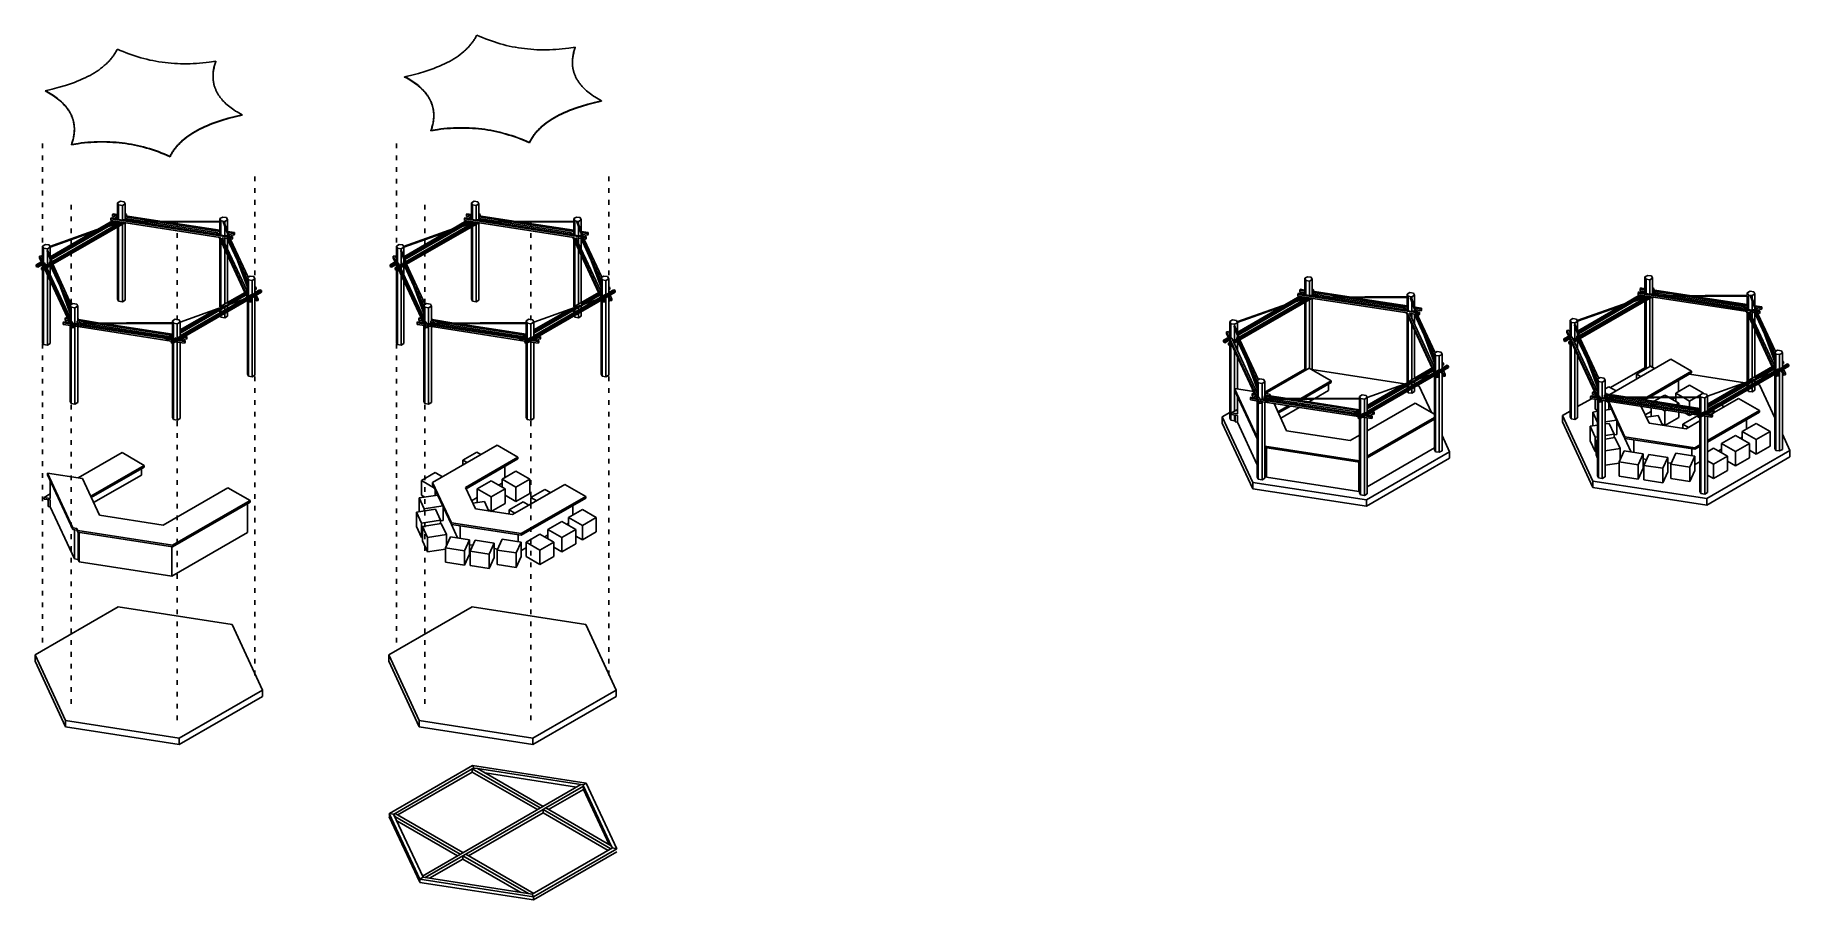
# Model space of a CAD drawing. Header units: metres. Extents: x -148 to 299, y -114 to 107.
import ezdxf

# ---------------------------------------------------------------- set-up
doc = ezdxf.new("R2010")
doc.units = ezdxf.units.M
doc.linetypes.add('ACAD_ISO03W100', pattern=[30, 12, -18])
for name, color, linetype in [('ANTIKEIMENA', 4, 'Continuous'), ('DIAKEKKOMENES', 6, 'Continuous'), ('PROVOLES TOIXON', 120, 'Continuous')]:
    doc.layers.add(name, color=color, linetype=linetype)

msp = doc.modelspace()

# ---------------------------------------------------------------- linework, layer by layer
at = {"layer": 'ANTIKEIMENA'}
for points in [[(176.1, 45.08), (175.39, 44.67)], [(177.06, 44.93), (176.1, 45.08)], [(177.32, 44.37), (177.06, 44.93)], [(262.82, 45.42), (262.11, 45.01)], [(262.11, 45.01), (262.37, 44.45)], [(262.11, 40.93), (262.11, 45.01)], [(263.79, 45.27), (262.82, 45.42)], [(264.05, 44.71), (263.79, 45.27)], [(173.77, 40.84), (173.64, 40.56)], [(173.64, 40.56), (173.64, 40.15)], [(173.64, 40.56), (203.73, 35.91)], [(175.58, 40.56), (173.77, 40.84)], [(174.25, 41.86), (174.12, 41.58)], [(174.12, 41.58), (174.12, 41.17)], [(174.12, 41.58), (175.39, 41.39)], [(174.12, 41.17), (175.39, 40.98)], [(175.39, 41.68), (174.25, 41.86)], [(175.39, 40.82), (175.07, 40.64)], [(175.39, 44.67), (175.65, 44.11)], [(175.39, 40.59), (175.39, 44.67)], [(175.58, 40.56), (175.65, 40.43)], [(175.65, 44.11), (176.61, 43.96)], [(175.65, 40.43), (175.65, 44.11)], [(175.65, 40.43), (176.61, 40.28)], [(176.61, 43.96), (177.32, 44.37)], [(176.61, 40.28), (176.61, 43.96)], [(176.61, 40.28), (176.78, 40.37)], [(201.67, 36.52), (176.78, 40.37)], [(177.32, 40.29), (177.32, 44.37)], [(177.65, 41.72), (177.32, 41.91)], [(177.32, 41.53), (177.65, 41.72)], [(186.75, 39.93), (177.32, 41.38)], [(177.32, 40.68), (182.33, 39.9)], [(177.33, 41.09), (184.88, 39.92)], [(177.65, 40.63), (177.33, 40.44)], [(177.65, 41.33), (177.65, 41.72)], [(177.68, 40.24), (178.21, 40.54)], [(178.24, 40.15), (178.77, 40.46)], [(202.18, 41.05), (201.47, 40.64)], [(201.47, 40.64), (201.73, 40.08)], [(201.47, 40.01), (201.47, 40.64)], [(203.15, 40.9), (202.18, 41.05)], [(202.7, 39.93), (203.4, 40.34)], [(203.4, 40.34), (203.15, 40.9)], [(203.4, 37.36), (203.4, 40.34)], [(260.83, 40.42), (257.02, 38.21)], [(258.85, 38.87), (261.39, 40.33)], [(260.49, 41.18), (260.36, 40.9)], [(260.36, 40.9), (260.36, 40.49)], [(260.36, 40.9), (290.45, 36.24)], [(260.36, 40.49), (288.22, 36.18)], [(262.3, 40.9), (260.49, 41.18)], [(260.97, 42.2), (260.84, 41.92)], [(260.84, 41.92), (260.84, 41.51)], [(260.84, 41.92), (262.11, 41.72)], [(260.84, 41.51), (262.11, 41.31)], [(262.11, 42.02), (260.97, 42.2)], [(262.11, 41.16), (261.8, 40.98)], [(262.3, 40.9), (262.37, 40.76)], [(262.37, 44.45), (263.34, 44.3)], [(262.37, 40.76), (262.37, 44.45)], [(262.37, 40.76), (263.34, 40.62)], [(263.34, 44.3), (264.05, 44.71)], [(263.34, 40.62), (263.34, 44.3)], [(263.34, 40.62), (263.5, 40.71)], [(288.39, 36.86), (263.5, 40.71)], [(264.05, 40.63), (264.05, 44.71)], [(264.38, 42.06), (264.05, 42.25)], [(264.05, 41.87), (264.38, 42.06)], [(273.47, 40.26), (264.05, 41.72)], [(264.05, 41.42), (271.6, 40.25)], [(264.05, 41.01), (269.05, 40.24)], [(264.37, 40.97), (264.05, 40.78)], [(264.38, 41.67), (264.38, 42.06)], [(264.4, 40.57), (264.93, 40.88)], [(264.96, 40.49), (265.49, 40.79)], [(266.63, 40.23), (288.19, 40.35)], [(288.9, 41.38), (288.19, 40.97)], [(288.19, 40.97), (288.45, 40.41)], [(288.19, 40.35), (288.19, 40.97)], [(288.45, 40.41), (289.42, 40.26)], [(288.45, 36.73), (288.45, 40.41)], [(289.87, 41.23), (288.9, 41.38)], [(289.42, 40.26), (290.13, 40.67)], [(289.42, 39.62), (289.42, 40.26)], [(290.13, 40.67), (289.87, 41.23)], [(290.13, 37.7), (290.13, 40.67)], [(158.12, 33.55), (175.65, 39.78)], [(169.33, 37.32), (158.18, 30.88)], [(175.65, 39.57), (158.21, 33.37)], [(158.3, 30.55), (171.17, 37.98)], [(158.43, 30.21), (173.01, 38.63)], [(176.15, 39.77), (158.64, 29.65)], [(158.76, 29.31), (176.71, 39.68)], [(158.88, 28.98), (177.27, 39.59)], [(174.11, 40.08), (170.29, 37.88)], [(172.13, 38.53), (174.67, 40)], [(173.64, 40.15), (201.5, 35.84)], [(173.97, 39.18), (175.23, 39.91)], [(175.39, 39.69), (175.39, 39.88)], [(175.39, 39.32), (175.39, 39.47)], [(175.39, 21.14), (175.39, 38.51)], [(175.65, 39.78), (175.65, 39.84)], [(175.65, 39.47), (175.65, 39.57)], [(175.65, 21.29), (175.65, 38.66)], [(176.61, 21.72), (176.61, 39.22)], [(177.32, 21.31), (177.32, 39.58)], [(179.91, 39.89), (201.47, 40.01)], [(201.47, 39.81), (181.16, 39.7)], [(183.58, 39.71), (200.95, 37.02)], [(186.13, 39.72), (201.47, 37.35)], [(201.47, 37.65), (187.99, 39.73)], [(200.94, 36.64), (200.75, 37.05)], [(201.14, 36.6), (200.95, 37.02)], [(207.83, 21.79), (201.29, 35.87)], [(201.47, 36.55), (201.47, 39.81)], [(207.98, 21.87), (201.5, 35.84)], [(201.67, 36.52), (201.73, 36.39)], [(201.73, 40.08), (202.7, 39.93)], [(201.73, 36.39), (201.73, 40.08)], [(201.73, 36.39), (202.7, 36.24)], [(208.46, 23.07), (202.29, 39.81)], [(202.48, 39.87), (208.46, 23.65)], [(202.7, 39.28), (202.7, 39.93)], [(202.7, 36.24), (202.7, 38.7)], [(202.7, 36.24), (202.86, 36.34)], [(203.61, 36.22), (202.86, 36.34)], [(203.4, 36.26), (203.4, 36.78)], [(205.15, 37.08), (203.41, 37.35)], [(203.41, 36.64), (203.46, 36.63)], [(203.53, 37.03), (205.03, 36.8)], [(203.68, 36.6), (205.03, 36.39)], [(204.68, 36.06), (203.84, 36.19)], [(203.95, 35.87), (204.55, 35.78)], [(204.55, 35.78), (204.68, 36.06)], [(204.55, 35.78), (204.55, 35.37)], [(204.68, 36.06), (204.68, 35.65)], [(205.03, 36.8), (205.15, 37.08)], [(205.03, 36.8), (205.03, 36.39)], [(205.03, 36.39), (205.15, 36.67)], [(205.15, 37.08), (205.15, 36.67)], [(244.84, 33.89), (262.37, 40.12)], [(256.06, 37.66), (244.9, 31.22)], [(262.37, 39.9), (244.93, 33.71)], [(245.03, 30.89), (257.9, 38.31)], [(245.15, 30.55), (259.73, 38.97)], [(262.88, 40.1), (245.36, 29.99)], [(245.48, 29.65), (263.44, 40.02)], [(245.6, 29.31), (263.99, 39.93)], [(260.69, 39.52), (261.95, 40.25)], [(262.11, 40.02), (262.11, 40.22)], [(262.11, 39.66), (262.11, 39.81)], [(262.11, 21.45), (262.11, 38.84)], [(262.37, 40.12), (262.37, 40.18)], [(262.37, 39.81), (262.37, 39.9)], [(262.37, 21.6), (262.37, 38.99)], [(263.34, 22.16), (263.34, 39.56)], [(264.05, 21.94), (264.05, 39.92)], [(288.19, 40.15), (267.88, 40.03)], [(270.3, 40.05), (287.67, 37.36)], [(272.85, 40.06), (288.19, 37.69)], [(288.19, 37.99), (274.71, 40.07)], [(287.66, 36.97), (287.47, 37.39)], [(287.87, 36.94), (287.67, 37.36)], [(294.55, 22.12), (288.02, 36.21)], [(288.19, 36.89), (288.19, 40.15)], [(288.19, 18.45), (288.19, 35.84)], [(294.7, 22.21), (288.22, 36.18)], [(288.39, 36.86), (288.45, 36.73)], [(288.45, 36.73), (289.42, 36.58)], [(288.78, 36.09), (290.26, 35.86)], [(288.78, 36.09), (295.11, 22.45)], [(295.18, 23.41), (289.01, 40.15)], [(289.2, 40.21), (295.18, 23.99)], [(289.42, 36.58), (289.42, 39.04)], [(289.42, 36.58), (289.59, 36.68)], [(289.42, 34.71), (289.42, 35.99)], [(290.33, 36.56), (289.59, 36.68)], [(292.57, 30.48), (290.06, 35.9)], [(291.88, 37.42), (290.13, 37.69)], [(290.13, 36.59), (290.13, 37.12)], [(290.13, 36.98), (290.18, 36.97)], [(290.25, 37.37), (291.75, 37.14)], [(291.84, 32.46), (290.26, 35.86)], [(290.41, 36.94), (291.75, 36.73)], [(291.4, 36.39), (290.56, 36.53)], [(290.68, 36.21), (291.27, 36.12)], [(291.27, 36.12), (291.4, 36.39)], [(291.27, 36.12), (291.27, 35.71)], [(291.27, 35.71), (291.4, 35.99)], [(291.4, 36.39), (291.4, 35.99)], [(291.75, 37.14), (291.88, 37.42)], [(291.75, 37.14), (291.75, 36.73)], [(291.75, 36.73), (291.88, 37.01)], [(291.88, 37.42), (291.88, 37.01)], [(156.99, 34.06), (156.28, 33.65)], [(156.28, 33.65), (156.54, 33.09)], [(156.28, 29.96), (156.28, 33.65)], [(156.54, 33.09), (157.51, 32.94)], [(156.54, 29.4), (156.54, 33.09)], [(157.96, 33.91), (156.99, 34.06)], [(157.51, 32.5), (157.5, 32.5), (157.5, 32.5), (157.5, 32.5), (157.49, 32.5), (157.49, 32.49), (157.48, 32.49), (157.48, 32.49), (157.47, 32.49), (157.47, 32.49), (157.46, 32.49), (157.46, 32.48), (157.46, 32.48), (157.45, 32.48), (157.45, 32.48), (157.44, 32.47), (157.44, 32.47), (157.44, 32.47), (157.44, 32.47), (157.44, 32.47), (157.44, 32.47), (157.43, 32.46), (157.43, 32.46), (157.43, 32.46), (157.43, 32.46), (157.43, 32.46), (157.43, 32.46), (157.42, 32.46), (157.42, 32.45), (157.42, 32.45), (157.42, 32.45), (157.42, 32.45), (157.42, 32.45), (157.42, 32.45), (157.42, 32.44), (157.41, 32.44), (157.41, 32.44), (157.41, 32.44), (157.41, 32.44), (157.41, 32.43), (157.41, 32.43), (157.41, 32.43), (157.41, 32.43), (157.41, 32.43), (157.41, 32.43), (157.41, 32.42), (157.41, 32.42), (157.41, 32.42), (157.41, 32.42), (157.41, 32.42), (157.4, 32.42), (157.4, 32.41), (157.4, 32.41), (157.4, 32.41), (157.4, 32.41), (157.4, 32.41), (157.4, 32.41), (157.4, 32.41), (157.4, 32.4), (157.41, 32.4), (157.41, 32.4), (157.41, 32.4), (157.41, 32.4), (157.41, 32.4), (157.41, 32.4), (157.41, 32.4), (157.41, 32.4), (157.41, 32.39)], [(163.28, 16.46), (157.41, 32.39)], [(157.51, 32.94), (158.22, 33.35)], [(157.51, 32.5), (157.51, 32.94)], [(157.6, 32.46), (157.6, 32.46), (157.59, 32.47), (157.59, 32.47), (157.59, 32.47), (157.59, 32.47), (157.59, 32.47), (157.59, 32.47), (157.59, 32.47), (157.59, 32.47), (157.59, 32.47), (157.59, 32.48), (157.59, 32.48), (157.59, 32.48), (157.59, 32.48), (157.58, 32.48), (157.58, 32.48), (157.58, 32.48), (157.58, 32.48), (157.58, 32.48), (157.58, 32.48), (157.58, 32.49), (157.58, 32.49), (157.58, 32.49), (157.57, 32.49), (157.57, 32.49), (157.57, 32.49), (157.57, 32.49), (157.57, 32.49), (157.57, 32.49), (157.57, 32.49), (157.57, 32.49), (157.56, 32.49), (157.56, 32.49), (157.56, 32.49), (157.56, 32.5), (157.56, 32.5), (157.56, 32.5), (157.55, 32.5), (157.55, 32.5), (157.55, 32.5), (157.55, 32.5), (157.55, 32.5), (157.55, 32.5), (157.54, 32.5), (157.54, 32.5), (157.54, 32.5), (157.53, 32.5), (157.53, 32.5), (157.53, 32.5), (157.52, 32.5), (157.52, 32.5), (157.51, 32.5), (157.51, 32.5), (157.51, 32.5)], [(157.51, 28.85), (157.51, 32.13)], [(157.6, 32.46), (163.28, 17.04)], [(158.22, 33.35), (157.96, 33.91)], [(158.22, 30.78), (158.22, 33.35)], [(201.47, 18.11), (201.47, 35.5)], [(201.73, 18.26), (201.73, 34.94)], [(202.06, 35.76), (203.54, 35.53)], [(202.06, 35.76), (208.39, 22.11)], [(202.7, 34.38), (202.7, 35.66)], [(202.7, 18.83), (202.7, 32.85)], [(205.85, 30.14), (203.34, 35.56)], [(203.4, 32.85), (203.4, 35.41)], [(203.4, 19.23), (203.4, 31.32)], [(205.12, 32.12), (203.54, 35.53)], [(204.11, 35.44), (204.55, 35.37)], [(204.16, 35.3), (208.63, 25.68)], [(204.55, 35.37), (204.68, 35.65)], [(242.22, 31.37), (242.7, 31.45)], [(242.22, 30.96), (242.22, 31.37)], [(250.5, 13.53), (242.22, 31.37)], [(242.7, 31.45), (243, 30.79)], [(243.71, 34.4), (243, 33.99)], [(243, 33.99), (243.26, 33.43)], [(243, 30.3), (243, 33.99)], [(243.26, 33.43), (244.23, 33.28)], [(243.26, 29.74), (243.26, 33.43)], [(244.68, 34.25), (243.71, 34.4)], [(244.23, 32.84), (244.23, 32.84), (244.22, 32.83), (244.22, 32.83), (244.21, 32.83), (244.21, 32.83), (244.2, 32.83), (244.2, 32.83), (244.2, 32.83), (244.19, 32.82), (244.19, 32.82), (244.18, 32.82), (244.18, 32.82), (244.17, 32.82), (244.17, 32.81), (244.17, 32.81), (244.16, 32.81), (244.16, 32.81), (244.16, 32.81), (244.16, 32.8), (244.16, 32.8), (244.16, 32.8), (244.15, 32.8), (244.15, 32.8), (244.15, 32.8), (244.15, 32.8), (244.15, 32.79), (244.15, 32.79), (244.15, 32.79), (244.14, 32.79), (244.14, 32.79), (244.14, 32.79), (244.14, 32.78), (244.14, 32.78), (244.14, 32.78), (244.14, 32.78), (244.14, 32.78), (244.14, 32.78), (244.13, 32.77), (244.13, 32.77), (244.13, 32.77), (244.13, 32.77), (244.13, 32.77), (244.13, 32.76), (244.13, 32.76), (244.13, 32.76), (244.13, 32.76), (244.13, 32.76), (244.13, 32.76), (244.13, 32.75), (244.13, 32.75), (244.13, 32.75), (244.13, 32.75), (244.13, 32.75), (244.13, 32.75), (244.13, 32.75), (244.13, 32.74), (244.13, 32.74), (244.13, 32.74), (244.13, 32.74), (244.13, 32.74), (244.13, 32.74), (244.13, 32.74), (244.13, 32.74), (244.13, 32.73), (244.13, 32.73), (244.13, 32.73), (244.13, 32.73)], [(250, 16.79), (244.13, 32.73)], [(244.23, 33.28), (244.94, 33.69)], [(244.23, 32.84), (244.23, 33.28)], [(244.32, 32.8), (244.32, 32.8), (244.32, 32.8), (244.32, 32.8), (244.32, 32.81), (244.32, 32.81), (244.32, 32.81), (244.31, 32.81), (244.31, 32.81), (244.31, 32.81), (244.31, 32.81), (244.31, 32.81), (244.31, 32.81), (244.31, 32.82), (244.31, 32.82), (244.31, 32.82), (244.31, 32.82), (244.31, 32.82), (244.3, 32.82), (244.3, 32.82), (244.3, 32.82), (244.3, 32.82), (244.3, 32.82), (244.3, 32.82), (244.3, 32.83), (244.3, 32.83), (244.29, 32.83), (244.29, 32.83), (244.29, 32.83), (244.29, 32.83), (244.29, 32.83), (244.29, 32.83), (244.29, 32.83), (244.29, 32.83), (244.28, 32.83), (244.28, 32.83), (244.28, 32.83), (244.28, 32.83), (244.28, 32.83), (244.28, 32.83), (244.27, 32.83), (244.27, 32.83), (244.27, 32.84), (244.27, 32.84), (244.27, 32.84), (244.26, 32.84), (244.26, 32.84), (244.26, 32.84), (244.25, 32.84), (244.25, 32.84), (244.25, 32.84), (244.24, 32.84), (244.24, 32.84), (244.23, 32.84), (244.23, 32.84)], [(244.23, 29.18), (244.23, 32.46)], [(244.32, 32.8), (250, 17.38)], [(244.94, 33.69), (244.68, 34.25)], [(244.94, 31.12), (244.94, 33.69)], [(288.45, 18.6), (288.45, 35.28)], [(289.42, 19.16), (289.42, 33.19)], [(290.13, 33.19), (290.13, 35.75)], [(290.13, 19.57), (290.13, 31.66)], [(290.83, 35.78), (291.27, 35.71)], [(290.88, 35.64), (295.35, 26.02)], [(155.97, 29.61), (154.67, 28.86)], [(154.67, 28.45), (154.67, 28.86)], [(154.67, 28.86), (155.03, 28.66)], [(154.67, 28.45), (155.03, 28.25)], [(155.03, 28.66), (156.12, 29.29)], [(155.03, 28.25), (156.27, 28.96)], [(155.03, 28.25), (155.03, 28.66)], [(155.49, 31.03), (155.98, 31.11)], [(155.49, 30.63), (155.49, 31.03)], [(163.78, 13.19), (155.49, 31.03)], [(162.6, 15.31), (155.49, 30.63)], [(156.52, 28.43), (155.97, 28.11)], [(155.97, 27.7), (155.97, 28.11)], [(155.97, 28.11), (156.32, 27.91)], [(155.97, 27.7), (156.32, 27.5)], [(155.98, 31.11), (156.28, 30.46)], [(156.28, 29.96), (156.54, 29.4)], [(156.28, 28.29), (156.28, 28.93)], [(156.28, 9.08), (156.28, 27.52)], [(156.32, 27.91), (156.66, 28.11)], [(156.32, 27.5), (156.32, 27.91)], [(156.32, 27.5), (156.81, 27.78)], [(156.54, 29.4), (156.78, 29.37)], [(156.54, 8.52), (156.54, 27.63)], [(156.78, 29.37), (163.28, 15.37)], [(157.3, 28.88), (157.07, 28.75)], [(157.22, 28.43), (158.16, 28.97)], [(157.3, 28.88), (157.51, 28.85)], [(157.37, 28.11), (158.31, 28.65)], [(157.51, 28.85), (158.06, 29.17)], [(157.51, 27.81), (157.51, 28.18)], [(158.06, 29.58), (158.22, 29.66)], [(158.06, 29.17), (158.06, 29.58)], [(160.64, 23.62), (158.06, 29.18)], [(159.91, 25.6), (158.07, 29.58)], [(158.22, 29.66), (158.22, 30.2)], [(158.22, 26.28), (158.22, 28.59)], [(158.88, 28.98), (163.6, 18.78)], [(208.46, 24.93), (206.16, 29.89)], [(208.46, 24.53), (206.89, 27.9)], [(242.69, 29.94), (241.4, 29.2)], [(241.4, 28.79), (241.4, 29.2)], [(241.4, 29.2), (241.75, 28.99)], [(241.4, 28.79), (241.75, 28.58)], [(241.75, 28.99), (242.84, 29.62)], [(241.75, 28.58), (242.99, 29.3)], [(241.75, 28.58), (241.75, 28.99)], [(249.32, 15.65), (242.22, 30.96)], [(243.24, 28.77), (242.69, 28.45)], [(242.69, 28.04), (242.69, 28.45)], [(242.69, 28.45), (243.04, 28.24)], [(242.69, 28.04), (243.04, 27.84)], [(243, 30.3), (243.26, 29.74)], [(243, 28.63), (243, 29.27)], [(243, 9.42), (243, 27.86)], [(243.04, 28.24), (243.39, 28.44)], [(243.04, 27.84), (243.04, 28.24)], [(243.04, 27.84), (243.54, 28.12)], [(243.26, 29.74), (243.51, 29.7)], [(243.26, 8.86), (243.26, 27.97)], [(243.51, 29.7), (250, 15.71)], [(244.02, 29.22), (243.8, 29.09)], [(243.95, 28.77), (244.88, 29.31)], [(244.02, 29.22), (244.23, 29.18)], [(244.09, 28.44), (245.04, 28.99)], [(244.23, 29.18), (244.78, 29.5)], [(244.23, 28.15), (244.23, 28.52)], [(244.78, 29.91), (244.94, 30)], [(244.78, 29.5), (244.78, 29.91)], [(247.36, 23.96), (244.78, 29.52)], [(246.63, 25.94), (244.79, 29.91)], [(244.94, 30), (244.94, 30.54)], [(244.94, 26.62), (244.94, 28.93)], [(245.6, 29.31), (250.32, 19.11)], [(295.18, 25.27), (292.88, 30.22)], [(295.18, 24.86), (293.61, 28.24)], [(157.51, 10.82), (157.51, 26.29)], [(158.22, 16.43), (158.22, 24.76)], [(163.28, 18.34), (160.95, 23.37)], [(209.17, 25.99), (208.46, 25.58)], [(208.46, 25.58), (208.72, 25.02)], [(208.46, 21.9), (208.46, 25.58)], [(208.72, 25.02), (209.69, 24.87)], [(208.72, 20.93), (208.72, 25.02)], [(210.13, 25.84), (209.17, 25.99)], [(209.69, 24.87), (210.39, 25.28)], [(209.69, 21.19), (209.69, 24.87)], [(210.39, 25.28), (210.13, 25.84)], [(210.72, 23.05), (210.37, 23.25)], [(210.39, 21.6), (210.39, 25.28)], [(210.39, 22.86), (210.72, 23.05)], [(210.4, 22.45), (210.72, 22.64)], [(211.67, 22.51), (210.4, 21.77)], [(210.72, 22.64), (210.72, 23.05)], [(212.02, 22.3), (211.67, 22.51)], [(244.23, 8.71), (244.23, 26.62)], [(244.94, 9.12), (244.94, 25.1)], [(250, 18.68), (247.67, 23.7)], [(253.16, 15.06), (268.66, 24.01)], [(268.66, 24.01), (273.96, 20.95)], [(276.12, 9.57), (298.74, 22.64)], [(295.18, 22.49), (288.19, 18.45)], [(295.89, 26.33), (295.18, 25.92)], [(295.18, 25.92), (295.44, 25.36)], [(295.18, 22.23), (295.18, 25.92)], [(295.44, 25.36), (296.41, 25.21)], [(295.44, 21.26), (295.44, 25.36)], [(296.86, 26.18), (295.89, 26.33)], [(296.41, 25.21), (297.12, 25.62)], [(296.41, 21.52), (296.41, 25.21)], [(297.12, 25.62), (296.86, 26.18)], [(297.45, 23.39), (297.09, 23.59)], [(297.12, 21.93), (297.12, 25.62)], [(297.12, 23.2), (297.45, 23.39)], [(297.12, 22.79), (297.45, 22.98)], [(298.39, 22.84), (297.12, 22.11)], [(297.45, 22.98), (297.45, 23.39)], [(298.74, 22.64), (298.39, 22.84)], [(298.74, 22.23), (298.74, 22.64)], [(163.28, 17.93), (161.68, 21.38)], [(163.99, 19), (163.28, 18.59)], [(163.28, 18.59), (163.54, 18.03)], [(163.28, 14.91), (163.28, 18.59)], [(163.54, 18.03), (164.51, 17.88)], [(163.54, 14.35), (163.54, 18.03)], [(164.96, 18.85), (163.99, 19)], [(164.51, 17.88), (165.22, 18.29)], [(165.22, 18.29), (164.96, 18.85)], [(175.39, 21.52), (165.22, 15.65)], [(165.22, 14.61), (165.22, 18.29)], [(165.33, 15.33), (176.51, 21.78)], [(182.16, 18.52), (174.4, 14.04)], [(182.16, 18.11), (175.11, 14.04)], [(176.51, 21.78), (182.16, 18.52)], [(200.8, 17.73), (177.21, 21.38)], [(182.16, 18.52), (182.16, 18.11)], [(189.39, 9.24), (212.02, 22.3)], [(189.39, 8.83), (212.02, 21.89)], [(191.3, 11.43), (208.53, 21.37)], [(209.45, 21.22), (191.3, 10.75)], [(207.42, 20.06), (191.3, 14.27)], [(191.3, 11.84), (202.44, 18.27)], [(208.46, 22.15), (201.47, 18.12)], [(202.7, 17.33), (202.7, 18.01)], [(203.4, 17.74), (203.4, 18.42)], [(203.41, 18.82), (208.51, 21.77)], [(208.38, 20.61), (208.13, 21.14)], [(208.53, 20.69), (208.28, 21.23)], [(208.46, 21.9), (208.53, 21.74)], [(208.46, 1.02), (208.46, 19.84)], [(208.53, 21.74), (208.53, 21.33)], [(208.53, 21.33), (208.72, 20.93)], [(208.95, 19.38), (208.68, 19.96)], [(208.72, 0.46), (208.72, 19.88)], [(208.95, 19.79), (208.83, 20.05)], [(209.43, 19.87), (208.95, 19.79)], [(208.95, 19.79), (208.95, 19.38)], [(209.43, 19.46), (208.95, 19.38)], [(209.24, 20.29), (209.43, 19.87)], [(209.43, 19.87), (209.43, 19.46)], [(209.45, 21.22), (209.69, 21.19)], [(209.69, 21.19), (210.39, 21.6)], [(209.69, 21.36), (209.69, 21.36)], [(209.69, 0.31), (209.69, 20.55)], [(210.22, 20.72), (210.22, 20.86)], [(210.72, 19.66), (210.22, 20.72)], [(210.72, 20.07), (210.32, 20.91)], [(210.39, 21.88), (210.43, 21.79)], [(210.39, 0.72), (210.39, 20.35)], [(211.2, 20.14), (210.72, 20.07)], [(210.72, 20.07), (210.72, 19.66)], [(211.2, 19.73), (210.72, 19.66)], [(210.73, 21.15), (211.2, 20.14)], [(211.2, 20.14), (211.2, 19.73)], [(212.02, 21.89), (212.02, 22.3)], [(250, 18.27), (248.4, 21.72)], [(250.71, 19.34), (250, 18.93)], [(250, 18.93), (250.26, 18.37)], [(250, 15.25), (250, 18.93)], [(250.26, 18.37), (251.23, 18.22)], [(250.26, 14.69), (250.26, 18.37)], [(251.68, 19.19), (250.71, 19.34)], [(251.23, 18.22), (251.94, 18.63)], [(251.23, 14.13), (251.23, 18.22)], [(251.94, 18.63), (251.68, 19.19)], [(251.94, 14.95), (251.94, 18.63)], [(262.11, 21.86), (253.33, 16.79)], [(263.5, 22.25), (259.97, 20.21)], [(259.97, 20.21), (261.03, 19.6)], [(259.97, 18.99), (259.97, 20.21)], [(273.96, 20.95), (262.6, 14.38)], [(273.96, 20.54), (263.31, 14.39)], [(264.56, 21.64), (263.5, 22.25)], [(270.68, 15.8), (270.68, 18.64)], [(287.52, 18.06), (273.45, 20.24)], [(273.96, 20.95), (273.96, 20.54)], [(276.12, 9.17), (298.74, 22.23)], [(278.02, 12.17), (289.16, 18.6)], [(278.03, 11.77), (295.25, 21.71)], [(296.17, 21.56), (278.02, 11.09)], [(294.15, 20.39), (278.03, 14.6)], [(287.29, 17.93), (278.03, 12.58)], [(289.42, 17.66), (289.42, 18.34)], [(290.13, 19.16), (295.24, 22.11)], [(290.13, 18.07), (290.13, 18.75)], [(295.1, 20.94), (294.85, 21.48)], [(295.25, 21.03), (295, 21.57)], [(295.18, 22.23), (295.25, 22.08)], [(295.18, 1.35), (295.18, 20.17)], [(295.25, 22.08), (295.25, 21.67)], [(295.25, 21.67), (295.44, 21.26)], [(295.67, 19.72), (295.4, 20.3)], [(295.44, 0.79), (295.44, 20.22)], [(295.67, 20.13), (295.55, 20.39)], [(296.15, 20.2), (295.67, 20.13)], [(295.67, 20.13), (295.67, 19.72)], [(296.15, 19.79), (295.67, 19.72)], [(295.96, 20.62), (296.15, 20.2)], [(296.15, 20.2), (296.15, 19.79)], [(296.17, 21.56), (296.41, 21.52)], [(296.41, 21.52), (297.12, 21.93)], [(296.41, 21.7), (296.41, 21.7)], [(296.41, 0.64), (296.41, 20.88)], [(296.94, 21.06), (296.94, 21.19)], [(297.44, 19.99), (296.94, 21.06)], [(297.44, 20.4), (297.05, 21.25)], [(297.12, 22.21), (297.15, 22.13)], [(297.12, 1.05), (297.12, 20.69)], [(297.92, 20.48), (297.44, 20.4)], [(297.44, 20.4), (297.44, 19.99)], [(297.92, 20.07), (297.44, 19.99)], [(297.45, 21.49), (297.92, 20.48)], [(297.92, 20.48), (297.92, 20.07)], [(157.52, 16.13), (157.52, 16.54)], [(157.52, 16.54), (163.28, 4.13)], [(162.38, 15.79), (157.52, 16.54)], [(157.52, 16.13), (163.28, 3.72)], [(158.22, 11.23), (158.22, 14.63)], [(158.23, 14.61), (158.23, 10.12)], [(161.67, 14.36), (161.54, 14.08)], [(161.54, 14.08), (161.54, 13.67)], [(161.54, 14.08), (163.3, 13.81)], [(161.54, 13.67), (163.5, 13.37)], [(163.15, 14.13), (161.67, 14.36)], [(162.14, 15.38), (162.01, 15.1)], [(162.01, 15.1), (162.01, 14.7)], [(162.01, 15.1), (162.75, 14.99)], [(162.01, 14.7), (162.96, 14.55)], [(162.61, 15.31), (162.14, 15.38)], [(163.15, 14.13), (162.6, 15.31)], [(163.28, 15.65), (163.14, 15.67)], [(163.78, 12.78), (163.15, 14.13)], [(163.28, 14.91), (163.54, 14.35)], [(163.54, 14.35), (163.78, 14.31)], [(163.77, 14.31), (164.26, 13.26)], [(163.78, 14.31), (163.78, 14.3)], [(163.98, 13.87), (164.51, 13.79)], [(163.99, 13.84), (163.99, 13.87)], [(164.06, 13.69), (165.34, 13.49)], [(164.51, 13.79), (164.51, 17.88)], [(164.51, 13.79), (164.69, 13.89)], [(165.2, 13.82), (164.69, 13.89)], [(165.06, 14.52), (165.22, 14.61)], [(165.06, 14.09), (165.06, 14.52)], [(165.54, 13.46), (165.06, 14.5)], [(165.19, 13.82), (165.06, 14.09)], [(165.54, 13.05), (165.19, 13.81)], [(166.44, 15.16), (165.22, 15.35)], [(165.22, 15.28), (166.03, 13.54)], [(170.96, 14.02), (165.41, 14.88)], [(166.03, 13.54), (165.54, 13.46)], [(165.54, 13.46), (165.54, 13.05)], [(165.55, 14.56), (169.09, 14.01)], [(165.76, 14.12), (166.55, 13.99)], [(165.82, 13.99), (189.36, 14.12)], [(189.36, 13.92), (165.91, 13.79)], [(187.93, 10.3), (165.96, 13.7)], [(166.03, 13.54), (166.03, 13.13)], [(166.66, 14.68), (166.44, 15.16)], [(167.21, 13.5), (167.07, 13.8)], [(167.8, 13.8), (188.46, 10.6)], [(170.34, 13.82), (189.02, 10.93)], [(189.37, 11.17), (172.21, 13.83)], [(174.05, 13.84), (173.65, 13.61)], [(174.76, 13.84), (174.2, 13.52)], [(177.62, 13.86), (176.44, 13.17)], [(181.45, 16.07), (177.97, 14.06)], [(181.45, 17.7), (181.45, 16.07)], [(190.07, 14.97), (189.36, 14.56)], [(189.36, 14.56), (189.62, 14)], [(189.36, 14.11), (189.36, 14.56)], [(189.36, 10.87), (189.36, 14.11)], [(189.62, 14), (190.59, 13.85)], [(189.62, 9.91), (189.62, 14)], [(191.04, 14.82), (190.07, 14.97)], [(190.59, 13.85), (191.3, 14.26)], [(190.59, 10.16), (190.59, 13.85)], [(191.3, 14.26), (191.04, 14.82)], [(200.57, 17.59), (191.3, 12.24)], [(191.3, 10.57), (191.3, 14.26)], [(201.47, 16.62), (201.47, 17.3)], [(201.57, 15.86), (201.73, 15.51)], [(201.73, 16.77), (201.73, 17.45)], [(201.73, 15.51), (201.73, 15.95)], [(201.73, 15.51), (202.7, 15.36)], [(202.7, 15.36), (202.7, 16.51)], [(202.7, 15.36), (203.4, 15.77)], [(203.4, 15.77), (203.4, 16.92)], [(204.55, 17.15), (203.96, 17.24)], [(207.66, 10.46), (204.55, 17.15)], [(248.47, 13.98), (244.94, 11.95)], [(248.39, 14.7), (248.26, 14.42)], [(248.26, 14.42), (248.26, 14.01)], [(248.26, 14.42), (250.02, 14.15)], [(248.26, 14.01), (250.22, 13.71)], [(249.87, 14.47), (248.39, 14.7)], [(248.86, 15.72), (248.73, 15.44)], [(248.73, 15.44), (248.73, 15.03)], [(248.73, 15.44), (249.47, 15.33)], [(248.73, 15.03), (249.68, 14.89)], [(249.33, 15.65), (248.86, 15.72)], [(249.87, 14.47), (249.33, 15.64)], [(249.37, 14.55), (249.37, 14.93)], [(249.37, 11.31), (249.37, 13.84)], [(249.5, 14.92), (249.73, 14.78)], [(250.5, 13.12), (249.87, 14.46)], [(250, 15.25), (250.26, 14.69)], [(250, -5.63), (250, 13.74)], [(250.26, 14.69), (250.5, 14.65)], [(250.26, -6.19), (250.26, 13.62)], [(250.49, 14.65), (250.98, 13.6)], [(250.5, 14.65), (250.5, 14.64)], [(250.98, 13.6), (250.5, 13.53)], [(250.5, 13.53), (250.5, 13.12)], [(250.7, 14.21), (251.23, 14.13)], [(250.71, 14.18), (250.71, 14.21)], [(250.78, 14.03), (252.06, 13.83)], [(250.95, 13.6), (275.77, 9.76)], [(250.98, 13.6), (250.98, 13.19)], [(251.23, 14.13), (251.41, 14.23)], [(251.23, -6.34), (251.23, 13.56)], [(251.92, 14.15), (251.41, 14.23)], [(251.79, 14.86), (251.94, 14.95)], [(251.79, 14.43), (251.79, 14.86)], [(252.27, 13.8), (251.79, 14.84)], [(251.91, 14.15), (251.79, 14.43)], [(252.27, 13.39), (251.92, 14.15)], [(252.91, 17.03), (251.94, 16.47)], [(251.94, 15.62), (252.75, 13.87)], [(251.94, -5.93), (251.94, 13.44)], [(252.09, 13.42), (252.74, 13.05)], [(257.68, 14.36), (252.13, 15.21)], [(252.75, 13.87), (252.27, 13.8)], [(252.27, 13.8), (252.27, 13.39)], [(252.75, 13.47), (252.27, 13.39)], [(252.28, 14.89), (255.81, 14.35)], [(252.49, 14.45), (253.27, 14.33)], [(252.54, 14.33), (276.09, 14.46)], [(276.09, 14.26), (252.63, 14.13)], [(274.65, 10.64), (252.68, 14.04)], [(252.75, 13.87), (252.75, 13.47)], [(252.76, 13.72), (274.47, 10.37)], [(254.74, 15.97), (252.91, 17.03)], [(254.52, 14.14), (275.19, 10.94)], [(257.06, 14.15), (275.74, 11.26)], [(276.09, 11.51), (258.93, 14.16)], [(262.25, 14.18), (261.52, 13.76)], [(262.97, 14.19), (262.08, 13.68)], [(265.96, 14.2), (264.42, 13.31)], [(267.17, 14.9), (266.31, 14.41)], [(268.02, 14.41), (267.17, 14.9)], [(270.71, 12.86), (268.36, 14.21)], [(269.05, 13.82), (269.75, 14.23)], [(273.47, 17.41), (269.93, 15.37)], [(269.93, 15.37), (271.55, 14.43)], [(269.93, 14.42), (269.93, 15.37)], [(269.93, 13.31), (269.93, 14.22)], [(271.9, 14.24), (273.47, 13.33)], [(277, 15.37), (273.47, 17.41)], [(273.47, 13.33), (275.07, 14.25)], [(275.42, 14.46), (276.09, 14.84)], [(276.8, 15.31), (276.09, 14.9)], [(276.09, 14.9), (276.35, 14.34)], [(276.09, 14.44), (276.09, 14.9)], [(276.09, 11.21), (276.09, 14.44)], [(276.35, 14.34), (277.32, 14.19)], [(276.35, 10.24), (276.35, 14.34)], [(277.77, 15.16), (276.8, 15.31)], [(276.87, 15.29), (277, 15.37)], [(277, 15.27), (277, 15.37)], [(277.32, 14.19), (278.02, 14.6)], [(277.32, 10.5), (277.32, 14.19)], [(278.02, 14.6), (277.77, 15.16)], [(278.02, 10.91), (278.02, 14.6)], [(279.72, 10.42), (285.96, 14.02)], [(285.96, 14.02), (291.26, 10.96)], [(288.19, 16.95), (288.19, 17.63)], [(288.29, 16.19), (288.45, 15.85)], [(288.45, 17.1), (288.45, 17.78)], [(288.45, 15.85), (288.45, 16.29)], [(288.45, 15.85), (289.42, 15.7)], [(289.42, 15.7), (289.42, 16.85)], [(289.42, 15.7), (290.13, 16.11)], [(290.13, 16.11), (290.13, 17.26)], [(291.28, 17.48), (290.68, 17.58)], [(295.18, 9.07), (291.28, 17.48)], [(156.28, 10.49), (154.36, 9.38)], [(154.36, 9.38), (154.36, 7.75)], [(154.36, 9.38), (162.13, -7.35)], [(156.28, 9.08), (156.54, 8.52)], [(156.28, 9.08), (156.54, 8.52)], [(156.7, 10.35), (158.23, 11.23)], [(156.7, 10.35), (156.7, 9.95)], [(158.23, 10.12), (156.7, 10.35)], [(158.23, 9.71), (156.7, 9.95)], [(157.51, 8.37), (157.51, 9.82)], [(157.51, 8.37), (157.51, 9.82)], [(157.67, 9.8), (157.67, 8.05)], [(158.23, 9.71), (158.23, 7.97)], [(163.28, -5.97), (163.28, 13.4)], [(163.54, -6.53), (163.54, 13.29)], [(164.26, 13.26), (163.78, 13.19)], [(163.78, 13.19), (163.78, 12.78)], [(164.26, 12.86), (163.78, 12.78)], [(164.23, 13.26), (189.04, 9.42)], [(164.26, 13.26), (164.26, 12.86)], [(164.51, -6.68), (164.51, 13.22)], [(165.22, -6.27), (165.22, 13.11)], [(166.03, 13.13), (165.54, 13.05)], [(166.03, 13.39), (187.75, 10.03)], [(170.78, 5.81), (167.56, 12.74)], [(171.18, 12.18), (168.54, 10.66)], [(171.74, 12.1), (168.68, 10.33)], [(173.97, 11.75), (169.28, 9.04)], [(172.68, 13.05), (172.15, 12.74)], [(173.24, 12.96), (172.71, 12.66)], [(175.47, 12.62), (174.94, 12.31)], [(189.37, 11.13), (187.74, 10.19)], [(187.74, 10.19), (188.1, 9.99)], [(187.74, 9.78), (187.74, 10.19)], [(187.74, 9.78), (188.1, 9.58)], [(188.1, 9.99), (189.42, 10.75)], [(188.1, 9.58), (189.43, 10.35)], [(188.1, 9.58), (188.1, 9.99)], [(188.65, 9.89), (189.57, 9.75)], [(190.36, 10.2), (189.04, 9.44)], [(189.04, 9.03), (189.04, 9.44)], [(189.04, 9.44), (189.39, 9.24)], [(189.04, 9.03), (189.39, 8.83)], [(189.62, 10.04), (189.05, 10.13)], [(189.36, 10.87), (189.43, 10.73)], [(189.36, 10.08), (189.36, 10.31)], [(189.39, 8.83), (189.39, 9.24)], [(189.43, 10.73), (189.43, 10.35)], [(189.62, 9.91), (189.8, 9.88)], [(189.62, -10.57), (189.62, 8.96)], [(190.13, 9.25), (192.45, 8.89)], [(190.36, 10.2), (190.59, 10.16)], [(190.59, 10.16), (191.3, 10.57)], [(190.59, -10.72), (190.59, 9.18)], [(190.68, 9.57), (192.45, 9.3)], [(192.58, 9.58), (191.09, 9.81)], [(203.5, 12.85), (191.3, 5.81)], [(191.47, 10.85), (191.3, 10.87)], [(191.3, 9.78), (191.3, 9.93)], [(191.3, -0.72), (208.46, 9.18)], [(191.3, -10.31), (191.3, 9.07)], [(191.62, 10.12), (192.92, 9.91)], [(192.18, 10.44), (192.92, 10.32)], [(192.45, 9.3), (192.58, 9.58)], [(192.45, 9.3), (192.45, 8.89)], [(192.45, 8.89), (192.58, 9.17)], [(192.58, 9.58), (192.58, 9.17)], [(193.05, 10.6), (192.59, 10.67)], [(192.92, 10.32), (193.05, 10.6)], [(192.92, 10.32), (192.92, 9.91)], [(192.92, 9.91), (193.05, 10.19)], [(193.05, 10.6), (193.05, 10.19)], [(208.46, 10), (203.5, 12.85)], [(243, 10.83), (241.08, 9.72)], [(241.08, 9.72), (241.08, 8.09)], [(241.08, 9.72), (248.85, -7.01)], [(243, 9.42), (243.26, 8.86)], [(243, 9.42), (243.26, 8.86)], [(244.23, 8.71), (244.94, 9.12)], [(244.23, 8.71), (244.94, 9.12)], [(250, 10.76), (248.78, 10.57)], [(248.78, 10.57), (250, 7.94)], [(248.78, 7.04), (248.78, 10.57)], [(249.37, 11.31), (250, 10.95)], [(250.98, 13.19), (250.5, 13.12)], [(253.55, 11.31), (251.94, 11.06)], [(257.01, 3.83), (252.6, 13.34)], [(257.01, 4.24), (252.8, 13.31)], [(252.91, 11.21), (252.91, 12.68)], [(260.62, 13.19), (260.81, 12.78)], [(261.11, 13.12), (260.75, 12.91)], [(261.17, 12.01), (263.14, 7.77)], [(262.18, 9.85), (263.64, 10.7)], [(265.43, 9.69), (262.46, 9.23)], [(263.64, 12.34), (263.64, 12.73)], [(263.64, 9.41), (263.64, 11.63)], [(263.95, 12.68), (264.87, 12.15)], [(266.57, 7.24), (265.43, 9.69)], [(266.54, 11.18), (267.17, 10.82)], [(267.17, 10.82), (267.54, 11.03)], [(267.17, 7.15), (267.17, 10.82)], [(267.17, 7.15), (270.71, 9.19)], [(268.5, 11.59), (269.03, 11.89)], [(270, 12.45), (270.71, 12.86)], [(270.71, 12.34), (270.71, 12.86)], [(270.71, 11.25), (270.71, 11.63)], [(270.71, 9.19), (270.71, 10.54)], [(275.29, 9.54), (271.76, 7.5)], [(272.38, 10.28), (273.47, 9.65)], [(273.47, 11.91), (273.47, 13.33)], [(273.47, 10.82), (273.47, 11.21)], [(273.47, 9.65), (273.47, 10.11)], [(273.47, 9.65), (274.1, 10.02)], [(276.09, 11.46), (274.47, 10.53)], [(274.47, 10.53), (274.82, 10.32)], [(274.47, 10.12), (274.47, 10.53)], [(274.47, 10.12), (274.82, 9.91)], [(274.82, 10.32), (276.15, 11.09)], [(274.82, 9.91), (276.15, 10.68)], [(274.82, 9.91), (274.82, 10.32)], [(276.09, 9.09), (275.29, 9.54)], [(275.37, 10.23), (276.29, 10.08)], [(277.08, 10.54), (275.76, 9.78)], [(275.76, 9.37), (275.76, 9.78)], [(275.76, 9.78), (276.12, 9.57)], [(275.76, 9.37), (276.12, 9.17)], [(276.35, 10.37), (275.77, 10.46)], [(276.09, 11.21), (276.15, 11.07)], [(276.09, 10.42), (276.09, 10.65)], [(276.09, -9.67), (276.09, 9.18)], [(276.12, 9.17), (276.12, 9.57)], [(276.15, 11.07), (276.15, 10.68)], [(276.35, 10.24), (276.52, 10.22)], [(276.35, -10.23), (276.35, 9.3)], [(276.85, 9.59), (279.17, 9.23)], [(277.08, 10.54), (277.32, 10.5)], [(277.32, 10.5), (278.02, 10.91)], [(277.32, -10.38), (277.32, 9.52)], [(277.41, 9.91), (279.17, 9.64)], [(279.3, 9.92), (277.81, 10.15)], [(278.2, 11.18), (278.02, 11.21)], [(278.02, 10.12), (278.02, 10.27)], [(278.02, -9.97), (278.02, 9.41)], [(291.26, 10.96), (278.03, 3.32)], [(291.26, 10.55), (278.03, 2.91)], [(278.06, 10.28), (278.47, 10.05)], [(280.85, 12.75), (278.15, 11.19)], [(278.34, 10.45), (279.64, 10.25)], [(278.9, 10.77), (279.64, 10.66)], [(278.95, 9.97), (279.47, 10.28)], [(279.17, 9.64), (279.3, 9.92)], [(279.17, 9.64), (279.17, 9.23)], [(279.17, 9.23), (279.3, 9.51)], [(279.3, 9.92), (279.3, 9.51)], [(279.77, 10.94), (279.31, 11.01)], [(279.64, 10.66), (279.77, 10.94)], [(279.64, 10.66), (279.64, 10.25)], [(279.64, 10.25), (279.77, 10.53)], [(279.77, 10.94), (279.77, 10.53)], [(280.88, 12.73), (280.85, 12.75)], [(282.3, 11.91), (281.59, 12.33)], [(291.26, 10.96), (291.26, 10.55)], [(154.36, 7.75), (162.13, -8.98)], [(156.54, 8.52), (157.51, 8.37)], [(156.54, 8.52), (157.51, 8.37)], [(157.51, 8.37), (157.67, 8.47)], [(157.51, 8.37), (157.67, 8.47)], [(158.22, 7.97), (157.67, 8.05)], [(158.23, 7.97), (163.28, -2.92)], [(186.97, 3.31), (170.78, 5.81)], [(189.37, 4.69), (186.97, 3.31)], [(189.36, -10.01), (189.36, 8.85)], [(191.3, -1.13), (208.46, 8.78)], [(208.46, 8.73), (208.44, 8.76)], [(212.32, 0.42), (210.39, 4.56)], [(241.08, 8.09), (248.85, -8.64)], [(243.26, 8.86), (244.23, 8.71)], [(243.26, 8.86), (244.23, 8.71)], [(250, 7.23), (248.11, 6.94)], [(248.11, 3.27), (248.11, 6.94)], [(248.11, 6.94), (249.4, 4.15)], [(251.94, 8.07), (254.84, 8.52)], [(252.94, 7.69), (251.94, 7.53)], [(251.94, 4.55), (254.23, 4.9)], [(254.23, 4.9), (252.94, 7.69)], [(254.23, 4.01), (254.23, 4.9)], [(254.23, 4.75), (254.9, 4.86)], [(254.9, 4.86), (254.9, 8.37)], [(255.3, 7.52), (258.62, 0.37)], [(263.14, 7.77), (272.6, 6.31)], [(266.41, 7.58), (267.17, 7.15)], [(271.76, 7.5), (273.21, 6.66)], [(271.76, 6.44), (271.76, 7.5)], [(272.6, 6.31), (276.09, 8.32)], [(285.18, 4.59), (281.64, 2.55)], [(288.71, 2.55), (285.18, 4.59)], [(290.43, 7.62), (286.9, 5.58)], [(286.9, 3.6), (286.9, 5.58)], [(286.9, 5.58), (290.43, 3.54)], [(287.98, 8.66), (287.98, 6.21)], [(293.97, 5.58), (290.43, 7.62)], [(290.43, 3.54), (293.97, 5.58)], [(293.97, 1.91), (293.97, 5.58)], [(299.04, 0.75), (297.12, 4.9)], [(-137.21, -6.23), (-126.03, 0.22)], [(-126.03, 0.22), (-120.39, -3.04)], [(-46.88, -7.37), (-30.45, 2.11)], [(-35.61, 0.36), (-39.15, -1.68)], [(-34.55, -0.26), (-35.61, 0.36)], [(-30.45, 2.11), (-25.15, -0.95)], [(165.22, 1.89), (189.36, -1.84)], [(165.22, 1.49), (189.36, -2.25)], [(165.37, 1.46), (165.37, -5.48)], [(165.63, 1.42), (165.63, -6.04)], [(191.1, -11.83), (212.32, 0.42)], [(191.31, -8.48), (208.46, 1.42)], [(208.46, 1.02), (208.72, 0.46)], [(208.46, 1.02), (208.72, 0.46)], [(208.72, 0.46), (209.69, 0.31)], [(208.72, 0.46), (209.69, 0.31)], [(209.69, 0.31), (210.39, 0.72)], [(209.69, 0.31), (210.39, 0.72)], [(212.32, -1.22), (212.32, 0.42)], [(248.11, 3.27), (249.4, 0.48)], [(249.4, 4.15), (250.01, 4.25)], [(249.4, 0.48), (249.4, 4.15)], [(249.4, 0.48), (249.63, 0.51)], [(250.01, 3.36), (249.63, 3.3)], [(249.63, 3.3), (250, 2.49)], [(249.63, -0.37), (249.63, 3.3)], [(254.46, 4.05), (251.94, 3.66)], [(251.94, 0.67), (255.75, 1.26)], [(255.75, 1.26), (254.46, 4.05)], [(256.81, 0.65), (255.51, -2.14)], [(255.75, -1.63), (255.75, 1.26)], [(261.64, -0.1), (256.81, 0.65)], [(274.84, 1.48), (257.01, 4.24)], [(257.01, 4.24), (257.01, 3.83)], [(274.84, 1.07), (257.01, 3.83)], [(259.26, 3.48), (259.26, 0.27)], [(269.98, 0.07), (268.69, -2.72)], [(274.81, -0.68), (269.98, 0.07)], [(274.02, 1.2), (274.02, -0.55)], [(276.09, 2.2), (274.84, 1.48)], [(276.09, 1.79), (274.84, 1.07)], [(274.84, 1.48), (274.84, 1.07)], [(277.83, -11.49), (299.04, 0.75)], [(279.58, 1.36), (278.03, 0.46)], [(283.12, -0.68), (279.58, 1.36)], [(280.82, 0.65), (281.64, 1.12)], [(281.64, 0.17), (281.64, 2.55)], [(281.64, 2.55), (285.18, 0.51)], [(285.18, 0.51), (288.71, 2.55)], [(285.18, -3.17), (285.18, 0.51)], [(286.42, 3.88), (286.9, 4.15)], [(288.71, -1.13), (288.71, 2.55)], [(288.71, 0.86), (290.43, -0.13)], [(290.43, -0.13), (290.43, 3.54)], [(290.43, -0.13), (293.97, 1.91)], [(295.18, 1.35), (295.44, 0.79)], [(295.18, 1.35), (295.44, 0.79)], [(295.44, 0.79), (296.41, 0.64)], [(295.44, 0.79), (296.41, 0.64)], [(296.41, 0.64), (297.12, 1.05)], [(296.41, 0.64), (297.12, 1.05)], [(299.04, -0.88), (299.04, 0.75)], [(-120.39, -3.04), (-134.01, -10.9)], [(-120.39, -3.45), (-133.86, -11.23)], [(-121.09, -3.86), (-121.09, -5.49)], [(-120.39, -3.04), (-120.39, -3.45)], [(-39.15, -1.68), (-38.09, -2.3)], [(-39.15, -2.91), (-39.15, -1.68)], [(-25.15, -0.95), (-38.51, -8.66)], [(-25.15, -1.36), (-38.36, -8.99)], [(-28.43, -6.1), (-28.43, -3.25)], [(-25.15, -0.95), (-25.15, -1.36)], [(189.21, -2.23), (189.21, -9.69)], [(191.1, -13.46), (212.32, -1.22)], [(249.63, -0.37), (250, -1.19)], [(251.94, -3), (255.51, -2.45)], [(255.51, -2.14), (260.34, -2.89)], [(255.51, -5.81), (255.51, -2.14)], [(260.34, -2.89), (261.64, -0.1)], [(260.34, -6.56), (260.34, -2.89)], [(260.34, -6.56), (261.64, -3.77)], [(261.64, -3.77), (261.64, -0.1)], [(261.64, -1.37), (262.52, -1.51)], [(263.11, -0.23), (261.82, -3.02)], [(261.82, -6.69), (261.82, -3.02)], [(261.82, -3.02), (266.65, -3.76)], [(267.94, -0.98), (263.11, -0.23)], [(266.65, -3.76), (267.94, -0.98)], [(266.65, -7.44), (266.65, -3.76)], [(267.94, -4.65), (267.94, -0.98)], [(267.94, -2.34), (268.8, -2.48)], [(268.69, -6.39), (268.69, -2.72)], [(268.69, -2.72), (273.52, -3.47)], [(273.52, -3.47), (274.81, -0.68)], [(273.52, -7.14), (273.52, -3.47)], [(273.52, -7.14), (274.81, -4.35)], [(274.81, -4.35), (274.81, -0.68)], [(274.81, -2.82), (276.09, -2.09)], [(276.09, -0.66), (276.05, -0.68)], [(276.05, -0.68), (276.09, -0.71)], [(276.05, -4.36), (276.05, -0.68)], [(276.05, -4.36), (276.09, -4.38)], [(277.83, -13.13), (299.04, -0.88)], [(278.02, -1.83), (279.58, -2.72)], [(279.58, -2.72), (283.12, -0.68)], [(279.58, -6.4), (279.58, -2.72)], [(279.58, -6.4), (283.12, -4.36)], [(283.12, -4.36), (283.12, -0.68)], [(283.12, -1.98), (285.18, -3.17)], [(285.18, -3.17), (288.71, -1.13)], [(-145.02, -5.43), (-145.02, -5.02)], [(-136.1, -6.4), (-145.02, -5.02)], [(-145.02, -5.02), (-138.55, -18.96)], [(-145.02, -5.43), (-138.55, -19.37)], [(-144.32, -6.95), (-144.32, -11.44)], [(-131.76, -15.75), (-136.1, -6.4)], [(-121.09, -5.49), (-133.26, -12.52)], [(-99.04, -8.71), (-115.57, -18.25)], [(-93.38, -11.97), (-99.04, -8.71)], [(-46.21, -4.87), (-49.74, -6.91)], [(-49.74, -10.58), (-49.74, -6.91)], [(-49.74, -6.91), (-46.38, -8.85)], [(-46.88, -7.37), (-46.88, -7.78)], [(-42.1, -17.66), (-46.88, -7.37)], [(-42.1, -18.07), (-46.88, -7.78)], [(-44.37, -5.93), (-46.21, -4.87)], [(-38.51, -8.66), (-35.98, -14.13)], [(-31.94, -7), (-35.48, -9.04)], [(-28.41, -9.04), (-31.94, -7)], [(-30.06, -8.08), (-29.18, -7.56)], [(-25.65, -4.49), (-29.18, -6.53)], [(-29.18, -6.53), (-25.65, -8.57)], [(-29.18, -8.59), (-29.18, -6.53)], [(-26.52, -15.59), (-13.16, -7.87)], [(-22.11, -6.53), (-25.65, -4.49)], [(-25.65, -8.57), (-22.11, -6.53)], [(-25.65, -12.24), (-25.65, -8.57)], [(-22.11, -10.2), (-22.11, -6.53)], [(-13.16, -7.87), (-7.85, -10.94)], [(162.13, -7.35), (191.1, -11.83)], [(162.13, -8.98), (162.13, -7.35)], [(163.28, -5.97), (163.54, -6.53)], [(163.28, -5.97), (163.54, -6.53)], [(163.54, -6.53), (164.51, -6.68)], [(163.54, -6.53), (164.51, -6.68)], [(164.51, -6.68), (165.22, -6.27)], [(164.51, -6.68), (165.22, -6.27)], [(165.22, -5.45), (165.37, -5.48)], [(165.37, -5.48), (165.63, -6.04)], [(165.63, -6.04), (189.21, -9.69)], [(248.85, -7.01), (277.83, -11.49)], [(248.85, -8.64), (248.85, -7.01)], [(248.85, -8.64), (277.83, -13.13)], [(250, -5.63), (250.26, -6.19)], [(250, -5.63), (250.26, -6.19)], [(250.26, -6.19), (251.23, -6.34)], [(250.26, -6.19), (251.23, -6.34)], [(251.23, -6.34), (251.94, -5.93)], [(251.23, -6.34), (251.94, -5.93)], [(255.51, -5.81), (260.34, -6.56)], [(261.82, -6.69), (266.65, -7.44)], [(266.65, -7.44), (267.94, -4.65)], [(268.69, -6.39), (273.52, -7.14)], [(278.02, -5.5), (279.58, -6.4)], [(-145.84, -11.21), (-144.31, -10.32)], [(-145.84, -11.21), (-145.84, -11.61)], [(-144.32, -11.44), (-145.84, -11.21)], [(-144.32, -11.85), (-145.84, -11.61)], [(-144.87, -11.76), (-144.87, -13.51)], [(-144.32, -11.85), (-144.32, -13.59)], [(-113.18, -23.4), (-93.38, -11.97)], [(-113.18, -23.81), (-93.38, -12.38)], [(-94.08, -20.14), (-94.08, -12.78)], [(-93.38, -11.97), (-93.38, -12.38)], [(-45.57, -10.59), (-50.33, -11.33)], [(-50.33, -11.33), (-49.04, -14.11)], [(-50.33, -14.85), (-50.33, -11.33)], [(-49.74, -10.58), (-48.85, -11.1)], [(-49.04, -14.11), (-44.27, -13.38)], [(-46.21, -10.69), (-46.21, -9.22)], [(-36.94, -12.04), (-35.48, -11.2)], [(-33.68, -12.21), (-36.65, -12.67)], [(-35.48, -9.04), (-31.94, -11.08)], [(-35.48, -12.48), (-35.48, -9.04)], [(-32.54, -14.66), (-33.68, -12.21)], [(-31.94, -11.08), (-28.41, -9.04)], [(-31.94, -14.75), (-31.94, -11.08)], [(-31.94, -14.75), (-28.41, -12.71)], [(-28.41, -12.71), (-28.41, -9.04)], [(-28.41, -10.65), (-25.65, -12.24)], [(-23.82, -12.35), (-27.35, -14.39)], [(-25.65, -12.24), (-22.11, -10.2)], [(-7.85, -10.94), (-24.28, -20.42)], [(-7.85, -11.35), (-24.28, -20.83)], [(-22.36, -13.19), (-23.82, -12.35)], [(-18.26, -9.14), (-21.8, -11.19)], [(-21.8, -11.19), (-20.34, -12.03)], [(-21.8, -12.87), (-21.8, -11.19)], [(-16.81, -9.98), (-18.26, -9.14)], [(-11.13, -13.24), (-11.13, -15.69)], [(-7.85, -10.94), (-7.85, -11.35)], [(162.13, -8.98), (191.1, -13.46)], [(189.21, -9.69), (189.37, -9.6)], [(189.36, -10.01), (189.62, -10.57)], [(189.36, -10.01), (189.62, -10.57)], [(189.62, -10.57), (190.59, -10.72)], [(189.62, -10.57), (190.59, -10.72)], [(190.59, -10.72), (191.3, -10.31)], [(190.59, -10.72), (191.3, -10.31)], [(191.1, -13.46), (191.1, -11.83)], [(276.09, -9.67), (276.35, -10.23)], [(276.09, -9.67), (276.35, -10.23)], [(276.35, -10.23), (277.32, -10.38)], [(276.35, -10.23), (277.32, -10.38)], [(277.32, -10.38), (278.02, -9.97)], [(277.32, -10.38), (278.02, -9.97)], [(277.83, -13.13), (277.83, -11.49)], [(-144.32, -13.59), (-144.87, -13.51)], [(-144.32, -13.59), (-138.14, -26.89)], [(-115.57, -18.25), (-131.76, -15.75)], [(-46.17, -14.21), (-51, -14.96)], [(-51, -18.63), (-51, -14.96)], [(-51, -14.96), (-49.71, -17.74)], [(-49.71, -17.74), (-44.88, -17)], [(-49.71, -21.42), (-49.71, -17.74)], [(-44.66, -17.85), (-49.49, -18.6)], [(-49.04, -14.65), (-49.04, -14.11)], [(-44.88, -17), (-46.17, -14.21)], [(-44.88, -17.88), (-44.88, -17)], [(-44.88, -17.14), (-44.21, -17.04)], [(-43.36, -20.64), (-44.66, -17.85)], [(-44.21, -17.04), (-44.21, -13.53)], [(-42.1, -17.66), (-42.1, -18.07)], [(-24.28, -20.42), (-42.1, -17.66)], [(-35.98, -14.13), (-26.52, -15.59)], [(-32.7, -14.31), (-31.94, -14.75)], [(-27.35, -14.39), (-25.9, -15.23)], [(-27.35, -15.46), (-27.35, -14.39)], [(-13.93, -17.31), (-17.47, -19.35)], [(-10.4, -19.35), (-13.93, -17.31)], [(-12.7, -18.02), (-12.22, -17.74)], [(-8.68, -14.27), (-12.22, -16.32)], [(-12.22, -18.3), (-12.22, -16.32)], [(-12.22, -16.32), (-8.68, -18.36)], [(-5.15, -16.32), (-8.68, -14.27)], [(-8.68, -18.36), (-5.15, -16.32)], [(-5.15, -19.99), (-5.15, -16.32)], [(-138.55, -19.37), (-138.55, -18.96)], [(-138.55, -18.96), (-137.58, -19.11)], [(-138.55, -19.37), (-137.58, -19.52)], [(-138.14, -19.43), (-138.14, -26.89)], [(-137.58, -19.11), (-137.32, -19.67)], [(-137.58, -19.52), (-137.58, -19.11)], [(-137.58, -19.52), (-137.32, -20.07)], [(-137.32, -20.07), (-137.32, -19.67)], [(-137.32, -19.67), (-113.18, -23.4)], [(-137.32, -20.07), (-113.18, -23.81)], [(-137.18, -20.1), (-137.18, -27.04)], [(-136.92, -20.14), (-136.92, -27.6)], [(-113.33, -31.25), (-94.08, -20.14)], [(-51, -18.63), (-49.71, -21.42)], [(-49.71, -21.42), (-49.48, -21.38)], [(-49.49, -22.27), (-49.49, -18.6)], [(-49.49, -18.6), (-48.19, -21.39)], [(-49.49, -22.27), (-48.19, -25.06)], [(-48.19, -21.39), (-43.36, -20.64)], [(-48.19, -25.06), (-48.19, -21.39)], [(-42.31, -21.25), (-43.6, -24.04)], [(-43.36, -23.53), (-43.36, -20.64)], [(-37.48, -22), (-42.31, -21.25)], [(-24.28, -20.83), (-42.1, -18.07)], [(-42.1, -18.07), (-40.49, -21.53)], [(-39.85, -18.42), (-39.85, -21.63)], [(-38.77, -24.78), (-37.48, -22)], [(-37.48, -25.67), (-37.48, -22)], [(-36, -22.13), (-37.29, -24.91)], [(-31.17, -22.87), (-36, -22.13)], [(-29.13, -21.83), (-30.43, -24.62)], [(-24.3, -22.57), (-29.13, -21.83)], [(-25.1, -20.7), (-25.1, -22.45)], [(-24.28, -20.42), (-24.28, -20.83)], [(-19.53, -20.54), (-23.07, -22.58)], [(-16, -22.58), (-19.53, -20.54)], [(-18.29, -21.25), (-17.47, -20.77)], [(-17.47, -19.35), (-13.93, -21.39)], [(-17.47, -21.73), (-17.47, -19.35)], [(-13.93, -21.39), (-10.4, -19.35)], [(-13.93, -25.06), (-13.93, -21.39)], [(-10.4, -23.02), (-10.4, -19.35)], [(-10.4, -21.04), (-8.68, -22.03)], [(-8.68, -22.03), (-8.68, -18.36)], [(-8.68, -22.03), (-5.15, -19.99)], [(-113.33, -23.79), (-113.33, -31.25)], [(-113.18, -23.81), (-113.18, -23.4)], [(-48.19, -25.06), (-43.6, -24.35)], [(-43.6, -24.04), (-38.77, -24.78)], [(-43.6, -27.71), (-43.6, -24.04)], [(-38.77, -28.46), (-38.77, -24.78)], [(-38.77, -28.46), (-37.48, -25.67)], [(-37.47, -23.27), (-36.59, -23.4)], [(-37.29, -28.59), (-37.29, -24.91)], [(-37.29, -24.91), (-32.46, -25.66)], [(-32.46, -25.66), (-31.17, -22.87)], [(-32.46, -29.33), (-32.46, -25.66)], [(-32.46, -29.33), (-31.17, -26.55)], [(-31.17, -26.55), (-31.17, -22.87)], [(-31.17, -24.24), (-30.31, -24.37)], [(-30.43, -28.29), (-30.43, -24.62)], [(-30.43, -24.62), (-25.6, -25.36)], [(-25.6, -25.36), (-24.3, -22.57)], [(-25.6, -29.04), (-25.6, -25.36)], [(-25.6, -29.04), (-24.3, -26.25)], [(-24.3, -26.25), (-24.3, -22.57)], [(-24.3, -24.72), (-23.07, -24.01)], [(-23.07, -22.58), (-19.53, -24.62)], [(-23.07, -26.25), (-23.07, -22.58)], [(-23.07, -26.25), (-19.53, -28.29)], [(-19.53, -24.62), (-16, -22.58)], [(-19.53, -28.29), (-19.53, -24.62)], [(-19.53, -28.29), (-16, -26.25)], [(-16, -26.25), (-16, -22.58)], [(-16, -23.87), (-13.93, -25.06)], [(-13.93, -25.06), (-10.4, -23.02)], [(-138.14, -26.89), (-137.18, -27.04)], [(-137.18, -27.04), (-136.92, -27.6)], [(-136.92, -27.6), (-113.33, -31.25)], [(-43.6, -27.71), (-38.77, -28.46)], [(-37.29, -28.59), (-32.46, -29.33)], [(-30.43, -28.29), (-25.6, -29.04)]]:
    msp.add_lwpolyline(points, dxfattribs=at)
for centre in [(289.11, 40.16), (202.39, 39.82)]:
    msp.add_arc(centre, 0.103, 28.3264, 182.9269, dxfattribs=at)
at = {"layer": 'DIAKEKKOMENES', "linetype": 'ACAD_ISO03W100', "ltscale": 0.1}
for p, q in [((-146.26, 79.01), (-146.26, -49.86)), ((-56.11, 79.01), (-56.11, -49.86)), ((-92.15, 70.64), (-92.15, -58.23)), ((-2, 70.64), (-2, -58.23)), ((-139, 63.4), (-139, -65.47)), ((-48.85, 63.4), (-48.85, -65.47)), ((-111.95, 59.21), (-111.95, -69.66)), ((-21.8, 59.21), (-21.8, -69.66))]:
    msp.add_line(p, q, dxfattribs=at)
at = {"layer": 'PROVOLES TOIXON'}
for points in [[(-127.22, 103.11), (-127.33, 102.88), (-127.45, 102.65), (-127.58, 102.42), (-127.71, 102.2), (-127.85, 101.98), (-127.99, 101.75), (-128.13, 101.54), (-128.29, 101.32), (-128.45, 101.1), (-128.61, 100.89), (-128.78, 100.68), (-128.95, 100.47), (-129.13, 100.27), (-129.32, 100.06), (-129.51, 99.86), (-129.71, 99.66), (-129.91, 99.46), (-130.12, 99.27), (-130.33, 99.07), (-130.55, 98.88), (-131, 98.5), (-131.48, 98.14), (-131.97, 97.77), (-132.49, 97.42), (-133.04, 97.08), (-133.6, 96.74), (-134.18, 96.41), (-134.79, 96.1), (-135.42, 95.78), (-136.07, 95.48), (-136.75, 95.19), (-137.44, 94.9), (-138.16, 94.62), (-138.9, 94.35), (-139.66, 94.09), (-140.44, 93.84), (-142.07, 93.36), (-143.79, 92.91), (-145.6, 92.5)], [(-102.12, 100.03), (-103.78, 99.78), (-104.6, 99.67), (-105.42, 99.58), (-106.24, 99.5), (-107.06, 99.44), (-107.87, 99.39), (-108.68, 99.36), (-109.48, 99.35), (-110.29, 99.34), (-111.09, 99.36), (-111.88, 99.39), (-112.68, 99.43), (-113.47, 99.49), (-114.26, 99.56), (-115.04, 99.65), (-115.83, 99.75), (-116.61, 99.87), (-117.38, 100.01), (-118.16, 100.16), (-118.93, 100.32), (-119.7, 100.5), (-120.46, 100.69), (-121.23, 100.9), (-121.98, 101.12), (-122.74, 101.36), (-123.49, 101.62), (-124.25, 101.89), (-124.99, 102.17), (-125.74, 102.47), (-126.48, 102.78), (-127.22, 103.11)], [(-35.62, 106.68), (-35.73, 106.44), (-35.85, 106.21), (-35.98, 105.99), (-36.11, 105.76), (-36.25, 105.54), (-36.39, 105.32), (-36.53, 105.1), (-36.69, 104.88), (-36.85, 104.67), (-37.01, 104.46), (-37.18, 104.25), (-37.35, 104.04), (-37.53, 103.83), (-37.72, 103.63), (-37.91, 103.43), (-38.11, 103.23), (-38.31, 103.03), (-38.52, 102.83), (-38.73, 102.64), (-38.95, 102.45), (-39.4, 102.07), (-39.88, 101.7), (-40.37, 101.34), (-40.89, 100.99), (-41.44, 100.64), (-42, 100.31), (-42.58, 99.98), (-43.19, 99.66), (-43.82, 99.35), (-44.47, 99.05), (-45.15, 98.75), (-45.84, 98.47), (-46.56, 98.19), (-47.3, 97.92), (-48.06, 97.66), (-48.84, 97.41), (-50.47, 96.92), (-52.19, 96.48), (-54, 96.06)], [(-10.52, 103.6), (-12.18, 103.34), (-13, 103.23), (-13.82, 103.14), (-14.64, 103.07), (-15.46, 103), (-16.27, 102.96), (-17.08, 102.93), (-17.88, 102.91), (-18.69, 102.91), (-19.49, 102.92), (-20.28, 102.95), (-21.08, 102.99), (-21.87, 103.05), (-22.66, 103.13), (-23.44, 103.22), (-24.23, 103.32), (-25.01, 103.44), (-25.78, 103.57), (-26.56, 103.72), (-27.33, 103.88), (-28.1, 104.06), (-28.86, 104.26), (-29.63, 104.47), (-30.38, 104.69), (-31.14, 104.93), (-31.9, 105.18), (-32.65, 105.45), (-33.39, 105.73), (-34.14, 106.03), (-34.88, 106.35), (-35.62, 106.68)], [(-11.23, 99.4), (-11.24, 99.65), (-11.24, 99.9), (-11.23, 100.15), (-11.21, 100.41), (-11.19, 100.66), (-11.17, 100.92), (-11.13, 101.18), (-11.09, 101.44), (-11.04, 101.7), (-10.99, 101.97), (-10.93, 102.24), (-10.86, 102.51), (-10.79, 102.78), (-10.71, 103.05), (-10.62, 103.32), (-10.52, 103.6)], [(-11.23, 99.4), (-11.23, 99.64), (-11.23, 99.89), (-11.22, 100.14), (-11.21, 100.39), (-11.18, 100.64), (-11.16, 100.89), (-11.12, 101.15), (-11.08, 101.4), (-11.03, 101.66), (-10.98, 101.92), (-10.92, 102.18), (-10.85, 102.45), (-10.78, 102.71), (-10.7, 102.98), (-10.61, 103.25), (-10.52, 103.52)], [(-10.52, 103.52), (-10.55, 103.51)], [(-10.52, 103.52), (-10.52, 103.6)], [(-102.83, 95.83), (-102.84, 96.08), (-102.84, 96.33), (-102.83, 96.59), (-102.81, 96.84), (-102.79, 97.1), (-102.77, 97.35), (-102.73, 97.61), (-102.69, 97.88), (-102.64, 98.14), (-102.59, 98.4), (-102.53, 98.67), (-102.46, 98.94), (-102.39, 99.21), (-102.31, 99.48), (-102.22, 99.76), (-102.12, 100.03)], [(-102.83, 95.83), (-102.83, 96.08), (-102.83, 96.32), (-102.82, 96.57), (-102.81, 96.82), (-102.78, 97.07), (-102.76, 97.33), (-102.72, 97.58), (-102.68, 97.84), (-102.63, 98.1), (-102.58, 98.36), (-102.52, 98.62), (-102.45, 98.88), (-102.38, 99.15), (-102.3, 99.41), (-102.21, 99.68), (-102.12, 99.95)], [(-102.12, 99.95), (-102.15, 99.95)], [(-102.12, 99.95), (-102.12, 100.03)], [(-3.81, 89.91), (-4.26, 90.15), (-4.69, 90.39), (-5.1, 90.64), (-5.5, 90.89), (-5.89, 91.14), (-6.27, 91.4), (-6.63, 91.66), (-6.98, 91.93), (-7.31, 92.2), (-7.63, 92.47), (-7.94, 92.74), (-8.23, 93.02), (-8.51, 93.31), (-8.78, 93.6), (-9.03, 93.89), (-9.27, 94.18), (-9.39, 94.33), (-9.5, 94.48), (-9.6, 94.63), (-9.71, 94.78), (-9.81, 94.93), (-9.9, 95.09), (-10, 95.24), (-10.09, 95.4), (-10.18, 95.55), (-10.26, 95.71), (-10.34, 95.87), (-10.42, 96.03), (-10.49, 96.19), (-10.56, 96.35), (-10.63, 96.51), (-10.69, 96.67), (-10.75, 96.84), (-10.8, 97), (-10.86, 97.16), (-10.91, 97.33), (-10.95, 97.5), (-10.99, 97.67), (-11.03, 97.84), (-11.07, 98.01), (-11.1, 98.18), (-11.13, 98.35), (-11.15, 98.52), (-11.18, 98.69), (-11.2, 98.87), (-11.21, 99.04), (-11.22, 99.22), (-11.23, 99.4)], [(-95.41, 86.34), (-95.86, 86.58), (-96.29, 86.83), (-96.7, 87.07), (-97.1, 87.32), (-97.49, 87.58), (-97.87, 87.84), (-98.23, 88.1), (-98.58, 88.36), (-98.91, 88.63), (-99.23, 88.9), (-99.54, 89.18), (-99.83, 89.46), (-100.11, 89.74), (-100.38, 90.03), (-100.63, 90.32), (-100.87, 90.62), (-100.98, 90.77), (-101.1, 90.91), (-101.2, 91.07), (-101.31, 91.22), (-101.41, 91.37), (-101.5, 91.52), (-101.6, 91.68), (-101.69, 91.83), (-101.78, 91.99), (-101.86, 92.15), (-101.94, 92.3), (-102.02, 92.46), (-102.09, 92.62), (-102.16, 92.78), (-102.23, 92.94), (-102.29, 93.11), (-102.35, 93.27), (-102.4, 93.43), (-102.46, 93.6), (-102.51, 93.77), (-102.55, 93.93), (-102.59, 94.1), (-102.63, 94.27), (-102.67, 94.44), (-102.7, 94.61), (-102.73, 94.78), (-102.75, 94.96), (-102.78, 95.13), (-102.8, 95.3), (-102.81, 95.48), (-102.82, 95.66), (-102.83, 95.83)], [(-54, 96.06), (-53.56, 95.82), (-53.13, 95.58), (-52.71, 95.33), (-52.31, 95.08), (-51.92, 94.83), (-51.54, 94.57), (-51.18, 94.31), (-50.83, 94.04), (-50.5, 93.78), (-50.18, 93.5), (-49.87, 93.23), (-49.58, 92.95), (-49.3, 92.66), (-49.03, 92.38), (-48.78, 92.08), (-48.54, 91.79), (-48.43, 91.64), (-48.32, 91.49), (-48.21, 91.34), (-48.11, 91.19), (-48.01, 91.04), (-47.91, 90.88), (-47.82, 90.73), (-47.72, 90.57), (-47.64, 90.42), (-47.55, 90.26), (-47.47, 90.1), (-47.4, 89.94), (-47.32, 89.78), (-47.25, 89.62), (-47.19, 89.46), (-47.13, 89.3), (-47.07, 89.14), (-47.01, 88.97), (-46.96, 88.81), (-46.91, 88.64), (-46.86, 88.47), (-46.82, 88.3), (-46.78, 88.14), (-46.74, 87.97), (-46.71, 87.8), (-46.68, 87.62), (-46.66, 87.45), (-46.64, 87.28), (-46.62, 87.1), (-46.6, 86.93), (-46.59, 86.75), (-46.58, 86.57)], [(-54, 95.98), (-54, 96.06)], [(-54, 95.98), (-53.56, 95.75), (-53.13, 95.5), (-52.72, 95.26), (-52.32, 95.01), (-51.93, 94.76), (-51.56, 94.5), (-51.2, 94.24), (-50.85, 93.98), (-50.52, 93.71), (-50.2, 93.44), (-49.89, 93.17), (-49.6, 92.89), (-49.32, 92.61), (-49.06, 92.32), (-48.8, 92.04), (-48.57, 91.74), (-48.34, 91.45), (-48.23, 91.3), (-48.13, 91.15), (-48.03, 91), (-47.93, 90.85), (-47.84, 90.69), (-47.75, 90.54), (-47.66, 90.38), (-47.58, 90.23), (-47.5, 90.07), (-47.42, 89.91), (-47.34, 89.76), (-47.27, 89.6), (-47.21, 89.44), (-47.14, 89.27), (-47.08, 89.11), (-47.03, 88.95), (-46.97, 88.79), (-46.92, 88.62), (-46.88, 88.46), (-46.83, 88.29), (-46.79, 88.12), (-46.76, 87.95), (-46.72, 87.78), (-46.69, 87.61), (-46.67, 87.44), (-46.64, 87.27), (-46.62, 87.1), (-46.61, 86.92), (-46.59, 86.75), (-46.58, 86.57)], [(-145.6, 92.5), (-145.16, 92.26), (-144.73, 92.01), (-144.31, 91.77), (-143.91, 91.52), (-143.52, 91.26), (-143.14, 91.01), (-142.78, 90.74), (-142.43, 90.48), (-142.1, 90.21), (-141.78, 89.94), (-141.47, 89.66), (-141.18, 89.38), (-140.9, 89.1), (-140.63, 88.81), (-140.38, 88.52), (-140.14, 88.23), (-140.03, 88.08), (-139.92, 87.93), (-139.81, 87.78), (-139.71, 87.62), (-139.61, 87.47), (-139.51, 87.32), (-139.41, 87.16), (-139.32, 87.01), (-139.24, 86.85), (-139.15, 86.7), (-139.07, 86.54), (-139, 86.38), (-138.92, 86.22), (-138.85, 86.06), (-138.79, 85.9), (-138.73, 85.73), (-138.67, 85.57), (-138.61, 85.41), (-138.56, 85.24), (-138.51, 85.08), (-138.46, 84.91), (-138.42, 84.74), (-138.38, 84.57), (-138.34, 84.4), (-138.31, 84.23), (-138.28, 84.06), (-138.26, 83.89), (-138.24, 83.71), (-138.22, 83.54), (-138.2, 83.36), (-138.19, 83.19), (-138.18, 83.01)], [(-145.6, 92.42), (-145.6, 92.5)], [(-145.6, 92.42), (-145.16, 92.18), (-144.73, 91.94), (-144.32, 91.69), (-143.92, 91.45), (-143.53, 91.19), (-143.16, 90.94), (-142.8, 90.68), (-142.45, 90.41), (-142.12, 90.15), (-141.8, 89.88), (-141.49, 89.6), (-141.2, 89.33), (-140.92, 89.04), (-140.66, 88.76), (-140.4, 88.47), (-140.17, 88.18), (-139.94, 87.88), (-139.83, 87.73), (-139.73, 87.58), (-139.63, 87.43), (-139.53, 87.28), (-139.44, 87.13), (-139.35, 86.97), (-139.26, 86.82), (-139.18, 86.66), (-139.1, 86.51), (-139.02, 86.35), (-138.94, 86.19), (-138.87, 86.03), (-138.81, 85.87), (-138.74, 85.71), (-138.68, 85.55), (-138.63, 85.38), (-138.57, 85.22), (-138.52, 85.06), (-138.48, 84.89), (-138.43, 84.72), (-138.39, 84.56), (-138.36, 84.39), (-138.32, 84.22), (-138.29, 84.05), (-138.27, 83.88), (-138.24, 83.71), (-138.22, 83.53), (-138.21, 83.36), (-138.19, 83.18), (-138.18, 83.01)], [(-22.19, 79.3), (-22.08, 79.53), (-21.96, 79.76), (-21.83, 79.98), (-21.7, 80.21), (-21.57, 80.43), (-21.43, 80.65), (-21.28, 80.87), (-21.13, 81.09), (-20.97, 81.3), (-20.8, 81.51), (-20.64, 81.72), (-20.46, 81.93), (-20.28, 82.14), (-20.09, 82.34), (-19.9, 82.55), (-19.71, 82.75), (-19.5, 82.94), (-19.3, 83.14), (-19.08, 83.33), (-18.87, 83.53), (-18.41, 83.9), (-17.94, 84.27), (-17.44, 84.63), (-16.92, 84.98), (-16.38, 85.33), (-15.81, 85.66), (-15.23, 85.99), (-14.62, 86.31), (-13.99, 86.62), (-13.34, 86.92), (-12.67, 87.22), (-11.97, 87.5), (-11.26, 87.78), (-10.52, 88.05), (-9.75, 88.31), (-8.97, 88.57), (-7.34, 89.05), (-5.62, 89.49), (-3.81, 89.91)], [(-22.19, 79.22), (-22.08, 79.45), (-21.96, 79.68), (-21.83, 79.9), (-21.7, 80.13), (-21.56, 80.35), (-21.42, 80.57), (-21.28, 80.79), (-21.12, 81.01), (-20.96, 81.22), (-20.8, 81.43), (-20.63, 81.65), (-20.46, 81.85), (-20.28, 82.06), (-20.09, 82.26), (-19.9, 82.47), (-19.7, 82.67), (-19.5, 82.86), (-19.29, 83.06), (-19.08, 83.25), (-18.86, 83.45), (-18.41, 83.82), (-17.93, 84.19), (-17.44, 84.55), (-16.92, 84.9), (-16.37, 85.25), (-15.81, 85.58), (-15.23, 85.91), (-14.62, 86.23), (-13.99, 86.54), (-13.34, 86.85), (-12.66, 87.14), (-11.97, 87.43), (-11.25, 87.7), (-10.51, 87.97), (-9.75, 88.23), (-8.97, 88.49), (-7.34, 88.97), (-5.62, 89.42), (-3.81, 89.83)], [(-3.81, 89.83), (-3.81, 89.91)], [(-113.79, 75.73), (-113.68, 75.96), (-113.56, 76.19), (-113.43, 76.42), (-113.3, 76.64), (-113.17, 76.87), (-113.03, 77.09), (-112.88, 77.31), (-112.73, 77.52), (-112.57, 77.74), (-112.4, 77.95), (-112.23, 78.16), (-112.06, 78.37), (-111.88, 78.57), (-111.69, 78.78), (-111.5, 78.98), (-111.31, 79.18), (-111.1, 79.38), (-110.9, 79.57), (-110.68, 79.77), (-110.47, 79.96), (-110.01, 80.34), (-109.54, 80.71), (-109.04, 81.07), (-108.52, 81.42), (-107.98, 81.76), (-107.41, 82.1), (-106.83, 82.43), (-106.22, 82.75), (-105.59, 83.06), (-104.94, 83.36), (-104.27, 83.65), (-103.57, 83.94), (-102.86, 84.22), (-102.12, 84.49), (-101.35, 84.75), (-100.57, 85), (-98.94, 85.48), (-97.22, 85.93), (-95.41, 86.34)], [(-113.79, 75.65), (-113.68, 75.88), (-113.56, 76.11), (-113.43, 76.34), (-113.3, 76.56), (-113.16, 76.79), (-113.02, 77.01), (-112.88, 77.23), (-112.72, 77.44), (-112.56, 77.66), (-112.4, 77.87), (-112.23, 78.08), (-112.06, 78.29), (-111.88, 78.49), (-111.69, 78.7), (-111.5, 78.9), (-111.3, 79.1), (-111.1, 79.3), (-110.89, 79.5), (-110.68, 79.69), (-110.46, 79.88), (-110.01, 80.26), (-109.53, 80.63), (-109.04, 80.99), (-108.52, 81.34), (-107.97, 81.68), (-107.41, 82.02), (-106.83, 82.35), (-106.22, 82.67), (-105.59, 82.98), (-104.94, 83.28), (-104.26, 83.57), (-103.57, 83.86), (-102.85, 84.14), (-102.11, 84.41), (-101.35, 84.67), (-100.57, 84.92), (-98.94, 85.4), (-97.22, 85.85), (-95.41, 86.26)], [(-95.41, 86.26), (-95.41, 86.34)], [(-46.58, 86.57), (-46.58, 86.32), (-46.58, 86.07), (-46.59, 85.82), (-46.6, 85.57), (-46.62, 85.31), (-46.65, 85.05), (-46.68, 84.79), (-46.72, 84.53), (-46.77, 84.27), (-46.82, 84), (-46.89, 83.73), (-46.95, 83.47), (-47.03, 83.2), (-47.11, 82.92), (-47.19, 82.65), (-47.29, 82.37)], [(-46.58, 86.49), (-46.57, 86.24), (-46.58, 85.99), (-46.58, 85.74), (-46.6, 85.49), (-46.62, 85.23), (-46.65, 84.97), (-46.68, 84.71), (-46.72, 84.45), (-46.77, 84.19), (-46.82, 83.92), (-46.88, 83.66), (-46.95, 83.39), (-47.02, 83.12), (-47.1, 82.84), (-47.19, 82.57), (-47.29, 82.29)], [(-138.18, 83.01), (-138.18, 82.76), (-138.18, 82.51), (-138.19, 82.26), (-138.2, 82), (-138.22, 81.74), (-138.25, 81.49), (-138.28, 81.23), (-138.32, 80.97), (-138.37, 80.7), (-138.42, 80.44), (-138.49, 80.17), (-138.55, 79.9), (-138.63, 79.63), (-138.71, 79.36), (-138.79, 79.08), (-138.89, 78.81)], [(-138.18, 82.93), (-138.17, 82.68), (-138.18, 82.43), (-138.18, 82.18), (-138.2, 81.92), (-138.22, 81.67), (-138.25, 81.41), (-138.28, 81.15), (-138.32, 80.89), (-138.37, 80.62), (-138.42, 80.36), (-138.48, 80.09), (-138.55, 79.82), (-138.62, 79.55), (-138.7, 79.28), (-138.79, 79), (-138.89, 78.73)], [(-47.29, 82.37), (-45.63, 82.63), (-44.81, 82.74), (-43.99, 82.83), (-43.17, 82.91), (-42.36, 82.97), (-41.54, 83.01), (-40.74, 83.04), (-39.93, 83.06), (-39.13, 83.06), (-38.33, 83.05), (-37.53, 83.02), (-36.73, 82.98), (-35.94, 82.92), (-35.15, 82.84), (-34.37, 82.76), (-33.59, 82.65), (-32.81, 82.53), (-32.03, 82.4), (-31.26, 82.25), (-30.48, 82.09), (-29.72, 81.91), (-28.95, 81.71), (-28.19, 81.51), (-27.43, 81.28), (-26.67, 81.04), (-25.92, 80.79), (-25.17, 80.52), (-24.42, 80.24), (-23.67, 79.94), (-22.93, 79.63), (-22.19, 79.3)], [(-47.29, 82.29), (-45.63, 82.55), (-44.81, 82.66), (-43.99, 82.75), (-43.17, 82.83), (-42.35, 82.89), (-41.54, 82.93), (-40.73, 82.97), (-39.93, 82.98), (-39.12, 82.98), (-38.32, 82.97), (-37.53, 82.94), (-36.73, 82.9), (-35.94, 82.84), (-35.15, 82.76), (-34.37, 82.68), (-33.58, 82.57), (-32.8, 82.45), (-32.03, 82.32), (-31.25, 82.17), (-30.48, 82.01), (-29.71, 81.83), (-28.95, 81.64), (-28.19, 81.43), (-27.43, 81.2), (-26.67, 80.96), (-25.92, 80.71), (-25.16, 80.44), (-24.42, 80.16), (-23.67, 79.86), (-22.93, 79.55), (-22.19, 79.22)], [(-47.29, 82.29), (-47.29, 82.37)], [(-138.89, 78.81), (-137.23, 79.07), (-136.41, 79.17), (-135.59, 79.26), (-134.77, 79.34), (-133.96, 79.4), (-133.14, 79.45), (-132.34, 79.48), (-131.53, 79.5), (-130.73, 79.5), (-129.93, 79.48), (-129.13, 79.46), (-128.33, 79.41), (-127.54, 79.35), (-126.75, 79.28), (-125.97, 79.19), (-125.19, 79.09), (-124.41, 78.97), (-123.63, 78.83), (-122.86, 78.69), (-122.08, 78.52), (-121.32, 78.34), (-120.55, 78.15), (-119.79, 77.94), (-119.03, 77.72), (-118.27, 77.48), (-117.52, 77.23), (-116.77, 76.96), (-116.02, 76.67), (-115.27, 76.37), (-114.53, 76.06), (-113.79, 75.73)], [(-138.89, 78.73), (-137.23, 78.99), (-136.41, 79.09), (-135.59, 79.18), (-134.77, 79.26), (-133.95, 79.32), (-133.14, 79.37), (-132.33, 79.4), (-131.53, 79.42), (-130.72, 79.42), (-129.92, 79.4), (-129.13, 79.38), (-128.33, 79.33), (-127.54, 79.27), (-126.75, 79.2), (-125.97, 79.11), (-125.18, 79.01), (-124.4, 78.89), (-123.63, 78.76), (-122.85, 78.61), (-122.08, 78.44), (-121.31, 78.26), (-120.55, 78.07), (-119.79, 77.86), (-119.03, 77.64), (-118.27, 77.4), (-117.52, 77.15), (-116.76, 76.88), (-116.02, 76.59), (-115.27, 76.29), (-114.53, 75.98), (-113.79, 75.65)], [(-138.89, 78.73), (-138.89, 78.81)], [(-22.19, 79.22), (-22.19, 79.3)], [(-113.79, 75.65), (-113.79, 75.73)], [(-126.45, 64.33), (-127.16, 63.92)], [(-127.16, 63.92), (-126.9, 63.36)], [(-127.16, 59.84), (-127.16, 63.92)], [(-126.9, 63.36), (-125.93, 63.21)], [(-126.9, 59.68), (-126.9, 63.36)], [(-125.48, 64.18), (-126.45, 64.33)], [(-125.93, 63.21), (-125.22, 63.62)], [(-125.93, 59.53), (-125.93, 63.21)], [(-125.22, 63.62), (-125.48, 64.18)], [(-125.22, 59.54), (-125.22, 63.62)], [(-36.29, 64.33), (-37, 63.92)], [(-37, 63.92), (-36.74, 63.36)], [(-37, 59.84), (-37, 63.92)], [(-36.74, 63.36), (-35.78, 63.21)], [(-36.74, 59.68), (-36.74, 63.36)], [(-35.33, 64.18), (-36.29, 64.33)], [(-35.78, 63.21), (-35.07, 63.62)], [(-35.78, 59.53), (-35.78, 63.21)], [(-35.07, 63.62), (-35.33, 64.18)], [(-35.07, 59.54), (-35.07, 63.62)], [(-144.42, 52.8), (-126.9, 59.03)], [(-126.89, 58.82), (-144.34, 52.62)], [(-126.39, 59.02), (-143.91, 48.9)], [(-143.79, 48.56), (-125.83, 58.93)], [(-143.66, 48.23), (-125.28, 58.84)], [(-128.43, 59.33), (-132.25, 57.13)], [(-130.41, 57.78), (-127.87, 59.24)], [(-128.77, 60.09), (-128.9, 59.81)], [(-128.9, 59.81), (-128.9, 59.4)], [(-128.9, 59.81), (-98.82, 55.16)], [(-128.9, 59.4), (-101.04, 55.09)], [(-126.96, 59.81), (-128.77, 60.09)], [(-128.57, 58.43), (-127.32, 59.16)], [(-128.3, 61.11), (-128.43, 60.83)], [(-128.43, 60.83), (-128.43, 60.42)], [(-128.43, 60.83), (-127.16, 60.63)], [(-128.43, 60.42), (-127.16, 60.23)], [(-127.16, 60.93), (-128.3, 61.11)], [(-127.16, 60.07), (-127.47, 59.89)], [(-127.16, 58.94), (-127.16, 59.13)], [(-127.16, 58.57), (-127.16, 58.72)], [(-126.96, 59.81), (-126.9, 59.68)], [(-126.9, 59.68), (-125.93, 59.53)], [(-126.9, 59.03), (-126.9, 59.09)], [(-126.9, 58.72), (-126.9, 58.82)], [(-125.93, 59.53), (-125.76, 59.62)], [(-125.93, 38.65), (-125.93, 58.47)], [(-100.88, 55.77), (-125.76, 59.62)], [(-124.89, 60.97), (-125.22, 61.16)], [(-125.22, 60.78), (-124.89, 60.97)], [(-115.8, 59.18), (-125.22, 60.63)], [(-125.22, 60.34), (-117.66, 59.17)], [(-125.22, 59.93), (-120.21, 59.15)], [(-124.89, 59.88), (-125.22, 59.69)], [(-125.22, 39.06), (-125.22, 58.83)], [(-124.89, 60.58), (-124.89, 60.97)], [(-124.87, 59.49), (-124.34, 59.79)], [(-124.31, 59.4), (-123.78, 59.71)], [(-122.63, 59.14), (-101.08, 59.26)], [(-101.07, 59.06), (-121.38, 58.95)], [(-118.96, 58.96), (-101.59, 56.27)], [(-116.41, 58.97), (-101.07, 56.6)], [(-101.08, 56.9), (-114.55, 58.98)], [(-100.37, 60.29), (-101.08, 59.89)], [(-101.08, 59.89), (-100.82, 59.33)], [(-101.08, 59.26), (-101.08, 59.89)], [(-101.08, 55.8), (-101.08, 59.06)], [(-100.82, 59.33), (-99.85, 59.18)], [(-100.82, 55.64), (-100.82, 59.33)], [(-99.4, 60.14), (-100.37, 60.29)], [(-94.09, 42.32), (-100.26, 59.06)], [(-100.06, 59.12), (-94.09, 42.9)], [(-99.85, 59.18), (-99.14, 59.59)], [(-99.85, 58.53), (-99.85, 59.18)], [(-99.14, 59.59), (-99.4, 60.14)], [(-99.14, 56.61), (-99.14, 59.59)], [(-54.27, 52.8), (-36.74, 59.03)], [(-36.74, 58.82), (-54.19, 52.62)], [(-36.24, 59.02), (-53.75, 48.9)], [(-53.63, 48.56), (-35.68, 58.93)], [(-53.51, 48.23), (-35.12, 58.84)], [(-38.28, 59.33), (-42.1, 57.13)], [(-40.26, 57.78), (-37.72, 59.24)], [(-38.62, 60.09), (-38.75, 59.81)], [(-38.75, 59.81), (-38.75, 59.4)], [(-38.75, 59.81), (-8.66, 55.16)], [(-38.75, 59.4), (-10.89, 55.09)], [(-36.81, 59.81), (-38.62, 60.09)], [(-38.42, 58.43), (-37.16, 59.16)], [(-38.15, 61.11), (-38.27, 60.83)], [(-38.27, 60.83), (-38.27, 60.42)], [(-38.27, 60.83), (-37, 60.63)], [(-38.27, 60.42), (-37, 60.23)], [(-37, 60.93), (-38.15, 61.11)], [(-37, 60.07), (-37.32, 59.89)], [(-37, 58.94), (-37, 59.13)], [(-37, 58.57), (-37, 58.72)], [(-36.81, 59.81), (-36.74, 59.68)], [(-36.74, 59.68), (-35.78, 59.53)], [(-36.74, 59.03), (-36.74, 59.09)], [(-36.74, 58.72), (-36.74, 58.82)], [(-35.78, 59.53), (-35.61, 59.62)], [(-35.78, 38.65), (-35.78, 58.47)], [(-10.73, 55.77), (-35.61, 59.62)], [(-34.74, 60.97), (-35.07, 61.16)], [(-35.07, 60.78), (-34.74, 60.97)], [(-25.65, 59.18), (-35.07, 60.63)], [(-35.07, 60.34), (-27.51, 59.17)], [(-35.07, 59.93), (-30.06, 59.15)], [(-35.07, 39.06), (-35.07, 58.83)], [(-34.74, 59.88), (-35.06, 59.69)], [(-34.74, 60.58), (-34.74, 60.97)], [(-34.71, 59.49), (-34.18, 59.79)], [(-34.15, 59.4), (-33.63, 59.71)], [(-32.48, 59.14), (-10.92, 59.26)], [(-10.92, 59.06), (-31.23, 58.95)], [(-28.81, 58.96), (-11.44, 56.27)], [(-26.26, 58.97), (-10.92, 56.6)], [(-10.92, 56.9), (-24.4, 58.98)], [(-10.21, 60.29), (-10.92, 59.89)], [(-10.92, 59.89), (-10.66, 59.33)], [(-10.92, 59.26), (-10.92, 59.89)], [(-10.92, 55.8), (-10.92, 59.06)], [(-10.66, 59.33), (-9.69, 59.18)], [(-10.66, 55.64), (-10.66, 59.33)], [(-9.25, 60.14), (-10.21, 60.29)], [(-3.93, 42.32), (-10.1, 59.06)], [(-9.91, 59.12), (-3.93, 42.9)], [(-9.69, 59.18), (-8.99, 59.59)], [(-9.69, 58.53), (-9.69, 59.18)], [(-8.99, 59.59), (-9.25, 60.14)], [(-8.99, 56.61), (-8.99, 59.59)], [(-133.21, 56.57), (-144.36, 50.13)], [(-144.24, 49.8), (-131.37, 57.23)], [(-144.11, 49.46), (-129.53, 57.88)], [(-127.16, 39.36), (-127.16, 57.76)], [(-126.9, 38.8), (-126.9, 57.91)], [(-101.6, 55.89), (-101.8, 56.3)], [(-101.4, 55.85), (-101.59, 56.27)], [(-94.71, 41.04), (-101.25, 55.12)], [(-101.08, 37.36), (-101.08, 54.75)], [(-94.56, 41.12), (-101.05, 55.09)], [(-100.88, 55.77), (-100.82, 55.64)], [(-100.82, 55.64), (-99.85, 55.49)], [(-100.82, 37.51), (-100.82, 54.19)], [(-100.49, 55.01), (-94.15, 41.36)], [(-100.48, 55.01), (-99, 54.78)], [(-99.85, 55.49), (-99.85, 57.95)], [(-99.85, 55.49), (-99.68, 55.59)], [(-99.85, 53.63), (-99.85, 54.91)], [(-98.93, 55.47), (-99.68, 55.59)], [(-96.69, 49.39), (-99.21, 54.81)], [(-99.14, 55.5), (-99.14, 56.03)], [(-99.14, 55.89), (-99.09, 55.88)], [(-99.14, 52.1), (-99.14, 54.66)], [(-97.39, 56.33), (-99.13, 56.6)], [(-99.01, 56.28), (-97.52, 56.05)], [(-97.42, 51.37), (-99, 54.78)], [(-98.86, 55.85), (-97.52, 55.64)], [(-97.86, 55.31), (-98.7, 55.44)], [(-98.59, 55.12), (-97.99, 55.03)], [(-98.43, 54.69), (-97.99, 54.62)], [(-98.38, 54.55), (-93.91, 44.93)], [(-97.99, 55.03), (-97.86, 55.31)], [(-97.99, 55.03), (-97.99, 54.62)], [(-97.99, 54.62), (-97.86, 54.9)], [(-97.86, 55.31), (-97.86, 54.9)], [(-97.52, 56.05), (-97.39, 56.33)], [(-97.52, 56.05), (-97.52, 55.64)], [(-97.52, 55.64), (-97.39, 55.92)], [(-97.39, 56.33), (-97.39, 55.92)], [(-43.06, 56.57), (-54.21, 50.13)], [(-54.09, 49.8), (-41.22, 57.23)], [(-53.96, 49.46), (-39.38, 57.88)], [(-37, 39.36), (-37, 57.76)], [(-36.74, 38.8), (-36.74, 57.91)], [(-11.45, 55.89), (-11.64, 56.3)], [(-11.25, 55.85), (-11.44, 56.27)], [(-4.56, 41.04), (-11.1, 55.12)], [(-10.92, 37.36), (-10.92, 54.75)], [(-4.41, 41.12), (-10.89, 55.09)], [(-10.73, 55.77), (-10.66, 55.64)], [(-10.66, 55.64), (-9.69, 55.49)], [(-10.66, 37.51), (-10.66, 54.19)], [(-10.34, 55.01), (-4, 41.36)], [(-10.33, 55.01), (-8.85, 54.78)], [(-9.69, 55.49), (-9.69, 57.95)], [(-9.69, 55.49), (-9.53, 55.59)], [(-9.69, 53.63), (-9.69, 54.91)], [(-8.78, 55.47), (-9.53, 55.59)], [(-6.54, 49.39), (-9.05, 54.81)], [(-8.99, 55.5), (-8.99, 56.03)], [(-8.99, 55.89), (-8.93, 55.88)], [(-8.99, 52.1), (-8.99, 54.66)], [(-7.24, 56.33), (-8.98, 56.6)], [(-8.86, 56.28), (-7.37, 56.05)], [(-7.27, 51.37), (-8.85, 54.78)], [(-8.71, 55.85), (-7.37, 55.64)], [(-7.71, 55.31), (-8.55, 55.44)], [(-8.44, 55.12), (-7.84, 55.03)], [(-8.28, 54.69), (-7.84, 54.62)], [(-8.23, 54.55), (-3.76, 44.93)], [(-7.84, 55.03), (-7.71, 55.31)], [(-7.84, 55.03), (-7.84, 54.62)], [(-7.84, 54.62), (-7.71, 54.9)], [(-7.71, 55.31), (-7.71, 54.9)], [(-7.37, 56.05), (-7.24, 56.33)], [(-7.37, 56.05), (-7.37, 55.64)], [(-7.37, 55.64), (-7.24, 55.92)], [(-7.24, 56.33), (-7.24, 55.92)], [(-147.05, 50.28), (-146.57, 50.36)], [(-147.05, 49.88), (-147.05, 50.28)], [(-138.77, 32.44), (-147.05, 50.28)], [(-139.94, 34.56), (-147.05, 49.88)], [(-146.57, 50.36), (-146.26, 49.71)], [(-145.56, 53.31), (-146.26, 52.9)], [(-146.26, 52.9), (-146, 52.34)], [(-146.26, 49.21), (-146.26, 52.9)], [(-146.26, 49.21), (-146, 48.65)], [(-146, 52.34), (-145.04, 52.19)], [(-146, 48.65), (-146, 52.34)], [(-144.59, 53.16), (-145.56, 53.31)], [(-145.04, 51.75), (-145.04, 51.75), (-145.04, 51.75), (-145.05, 51.75), (-145.05, 51.74), (-145.06, 51.74), (-145.06, 51.74), (-145.06, 51.74), (-145.07, 51.74), (-145.07, 51.74), (-145.08, 51.73), (-145.08, 51.73), (-145.09, 51.73), (-145.09, 51.73), (-145.09, 51.72), (-145.1, 51.72), (-145.1, 51.72), (-145.1, 51.72), (-145.1, 51.72), (-145.11, 51.72), (-145.11, 51.72), (-145.11, 51.71), (-145.11, 51.71), (-145.11, 51.71), (-145.11, 51.71), (-145.12, 51.71), (-145.12, 51.71), (-145.12, 51.7), (-145.12, 51.7), (-145.12, 51.7), (-145.12, 51.7), (-145.12, 51.7), (-145.12, 51.7), (-145.13, 51.69), (-145.13, 51.69), (-145.13, 51.69), (-145.13, 51.69), (-145.13, 51.69), (-145.13, 51.69), (-145.13, 51.68), (-145.13, 51.68), (-145.13, 51.68), (-145.13, 51.68), (-145.13, 51.68), (-145.14, 51.68), (-145.14, 51.67), (-145.14, 51.67), (-145.14, 51.67), (-145.14, 51.67), (-145.14, 51.67), (-145.14, 51.66), (-145.14, 51.66), (-145.14, 51.66), (-145.14, 51.66), (-145.14, 51.66), (-145.14, 51.66), (-145.14, 51.66), (-145.14, 51.66), (-145.14, 51.65), (-145.14, 51.65), (-145.14, 51.65), (-145.14, 51.65), (-145.14, 51.65), (-145.14, 51.65), (-145.14, 51.65), (-145.14, 51.65), (-145.14, 51.64), (-145.14, 51.64)], [(-139.26, 35.71), (-145.14, 51.64)], [(-145.04, 52.19), (-144.33, 52.6)], [(-145.04, 51.75), (-145.04, 52.19)], [(-144.95, 51.71), (-144.95, 51.71), (-144.95, 51.72), (-144.95, 51.72), (-144.95, 51.72), (-144.95, 51.72), (-144.95, 51.72), (-144.95, 51.72), (-144.95, 51.72), (-144.95, 51.72), (-144.95, 51.72), (-144.95, 51.73), (-144.95, 51.73), (-144.96, 51.73), (-144.96, 51.73), (-144.96, 51.73), (-144.96, 51.73), (-144.96, 51.73), (-144.96, 51.73), (-144.96, 51.73), (-144.96, 51.73), (-144.96, 51.73), (-144.97, 51.74), (-144.97, 51.74), (-144.97, 51.74), (-144.97, 51.74), (-144.97, 51.74), (-144.97, 51.74), (-144.97, 51.74), (-144.97, 51.74), (-144.98, 51.74), (-144.98, 51.74), (-144.98, 51.74), (-144.98, 51.74), (-144.98, 51.74), (-144.98, 51.74), (-144.98, 51.75), (-144.99, 51.75), (-144.99, 51.75), (-144.99, 51.75), (-144.99, 51.75), (-144.99, 51.75), (-144.99, 51.75), (-145, 51.75), (-145, 51.75), (-145, 51.75), (-145, 51.75), (-145.01, 51.75), (-145.01, 51.75), (-145.02, 51.75), (-145.02, 51.75), (-145.02, 51.75), (-145.03, 51.75), (-145.03, 51.75), (-145.04, 51.75)], [(-145.04, 48.09), (-145.04, 51.37)], [(-144.95, 51.71), (-139.26, 36.29)], [(-144.33, 52.6), (-144.59, 53.16)], [(-144.33, 50.03), (-144.33, 52.6)], [(-144.33, 48.91), (-144.33, 49.45)], [(-99.85, 38.07), (-99.85, 52.1)], [(-99.14, 38.48), (-99.14, 50.57)], [(-56.9, 50.28), (-56.41, 50.36)], [(-56.9, 49.88), (-56.9, 50.28)], [(-48.62, 32.44), (-56.9, 50.28)], [(-49.79, 34.56), (-56.9, 49.88)], [(-56.41, 50.36), (-56.11, 49.71)], [(-55.4, 53.31), (-56.11, 52.9)], [(-56.11, 52.9), (-55.85, 52.34)], [(-56.11, 49.21), (-56.11, 52.9)], [(-56.11, 49.21), (-55.85, 48.65)], [(-55.85, 52.34), (-54.88, 52.19)], [(-55.85, 48.65), (-55.85, 52.34)], [(-54.43, 53.16), (-55.4, 53.31)], [(-54.88, 51.75), (-54.89, 51.75), (-54.89, 51.75), (-54.89, 51.75), (-54.9, 51.74), (-54.9, 51.74), (-54.91, 51.74), (-54.91, 51.74), (-54.92, 51.74), (-54.92, 51.74), (-54.93, 51.73), (-54.93, 51.73), (-54.93, 51.73), (-54.94, 51.73), (-54.94, 51.72), (-54.95, 51.72), (-54.95, 51.72), (-54.95, 51.72), (-54.95, 51.72), (-54.95, 51.72), (-54.96, 51.72), (-54.96, 51.71), (-54.96, 51.71), (-54.96, 51.71), (-54.96, 51.71), (-54.96, 51.71), (-54.96, 51.71), (-54.97, 51.7), (-54.97, 51.7), (-54.97, 51.7), (-54.97, 51.7), (-54.97, 51.7), (-54.97, 51.7), (-54.97, 51.69), (-54.98, 51.69), (-54.98, 51.69), (-54.98, 51.69), (-54.98, 51.69), (-54.98, 51.69), (-54.98, 51.68), (-54.98, 51.68), (-54.98, 51.68), (-54.98, 51.68), (-54.98, 51.68), (-54.98, 51.68), (-54.98, 51.67), (-54.98, 51.67), (-54.98, 51.67), (-54.98, 51.67), (-54.99, 51.67), (-54.99, 51.66), (-54.99, 51.66), (-54.99, 51.66), (-54.99, 51.66), (-54.99, 51.66), (-54.99, 51.66), (-54.99, 51.66), (-54.99, 51.66), (-54.99, 51.65), (-54.99, 51.65), (-54.99, 51.65), (-54.98, 51.65), (-54.98, 51.65), (-54.98, 51.65), (-54.98, 51.65), (-54.98, 51.65), (-54.98, 51.64), (-54.98, 51.64)], [(-49.11, 35.71), (-54.98, 51.64)], [(-54.88, 52.19), (-54.17, 52.6)], [(-54.88, 51.75), (-54.88, 52.19)], [(-54.79, 51.71), (-54.8, 51.71), (-54.8, 51.72), (-54.8, 51.72), (-54.8, 51.72), (-54.8, 51.72), (-54.8, 51.72), (-54.8, 51.72), (-54.8, 51.72), (-54.8, 51.72), (-54.8, 51.72), (-54.8, 51.73), (-54.8, 51.73), (-54.8, 51.73), (-54.8, 51.73), (-54.81, 51.73), (-54.81, 51.73), (-54.81, 51.73), (-54.81, 51.73), (-54.81, 51.73), (-54.81, 51.73), (-54.81, 51.73), (-54.81, 51.74), (-54.81, 51.74), (-54.82, 51.74), (-54.82, 51.74), (-54.82, 51.74), (-54.82, 51.74), (-54.82, 51.74), (-54.82, 51.74), (-54.82, 51.74), (-54.83, 51.74), (-54.83, 51.74), (-54.83, 51.74), (-54.83, 51.74), (-54.83, 51.74), (-54.83, 51.75), (-54.83, 51.75), (-54.84, 51.75), (-54.84, 51.75), (-54.84, 51.75), (-54.84, 51.75), (-54.84, 51.75), (-54.84, 51.75), (-54.85, 51.75), (-54.85, 51.75), (-54.85, 51.75), (-54.86, 51.75), (-54.86, 51.75), (-54.86, 51.75), (-54.87, 51.75), (-54.87, 51.75), (-54.88, 51.75), (-54.88, 51.75), (-54.88, 51.75)], [(-54.88, 48.09), (-54.88, 51.37)], [(-54.79, 51.71), (-49.11, 36.29)], [(-54.17, 52.6), (-54.43, 53.16)], [(-54.17, 50.03), (-54.17, 52.6)], [(-54.17, 48.91), (-54.17, 49.45)], [(-9.69, 38.07), (-9.69, 52.1)], [(-8.99, 38.48), (-8.99, 50.57)], [(-146.58, 48.86), (-147.87, 48.11)], [(-147.87, 47.7), (-147.87, 48.11)], [(-147.87, 48.11), (-147.52, 47.91)], [(-147.87, 47.7), (-147.52, 47.5)], [(-147.52, 47.91), (-146.43, 48.53)], [(-147.52, 47.5), (-146.27, 48.21)], [(-147.52, 47.5), (-147.52, 47.91)], [(-146.03, 47.68), (-146.57, 47.36)], [(-146.57, 46.95), (-146.57, 47.36)], [(-146.57, 47.36), (-146.22, 47.16)], [(-146.57, 46.95), (-146.22, 46.75)], [(-146.26, 47.54), (-146.26, 48.18)], [(-146.26, 28.33), (-146.26, 46.77)], [(-146.22, 47.16), (-145.88, 47.35)], [(-146.22, 46.75), (-146.22, 47.16)], [(-146.22, 46.75), (-145.73, 47.03)], [(-146, 48.65), (-145.76, 48.62)], [(-146, 27.77), (-146, 46.88)], [(-145.76, 48.62), (-139.26, 34.62)], [(-145.25, 48.13), (-145.47, 48)], [(-145.32, 47.68), (-144.38, 48.22)], [(-145.25, 48.13), (-145.04, 48.09)], [(-145.17, 47.35), (-144.23, 47.9)], [(-145.04, 48.09), (-144.48, 48.42)], [(-145.04, 47.06), (-145.04, 47.43)], [(-145.04, 27.62), (-145.04, 45.54)], [(-144.48, 48.82), (-144.33, 48.91)], [(-142.63, 44.85), (-144.48, 48.83)], [(-144.48, 48.42), (-144.48, 48.82)], [(-141.9, 42.87), (-144.48, 48.43)], [(-144.33, 45.53), (-144.33, 47.84)], [(-143.66, 48.23), (-138.95, 38.03)], [(-94.09, 44.18), (-96.38, 49.14)], [(-94.09, 43.78), (-95.65, 47.15)], [(-93.38, 45.24), (-94.09, 44.83)], [(-94.09, 44.83), (-93.83, 44.27)], [(-94.09, 41.15), (-94.09, 44.83)], [(-92.41, 45.09), (-93.38, 45.24)], [(-92.15, 44.53), (-92.41, 45.09)], [(-56.42, 48.86), (-57.72, 48.11)], [(-57.72, 47.7), (-57.72, 48.11)], [(-57.72, 48.11), (-57.36, 47.91)], [(-57.72, 47.7), (-57.36, 47.5)], [(-57.36, 47.91), (-56.27, 48.53)], [(-57.36, 47.5), (-56.12, 48.21)], [(-57.36, 47.5), (-57.36, 47.91)], [(-55.87, 47.68), (-56.42, 47.36)], [(-56.42, 46.95), (-56.42, 47.36)], [(-56.42, 47.36), (-56.07, 47.16)], [(-56.42, 46.95), (-56.07, 46.75)], [(-56.11, 47.54), (-56.11, 48.18)], [(-56.11, 28.33), (-56.11, 46.77)], [(-56.07, 47.16), (-55.73, 47.35)], [(-56.07, 46.75), (-56.07, 47.16)], [(-56.07, 46.75), (-55.58, 47.03)], [(-55.85, 48.65), (-55.61, 48.62)], [(-55.85, 27.77), (-55.85, 46.88)], [(-55.61, 48.62), (-49.11, 34.62)], [(-55.09, 48.13), (-55.32, 48)], [(-55.17, 47.68), (-54.23, 48.22)], [(-55.09, 48.13), (-54.88, 48.09)], [(-55.02, 47.35), (-54.08, 47.9)], [(-54.88, 48.09), (-54.33, 48.42)], [(-54.88, 47.06), (-54.88, 47.43)], [(-54.88, 27.62), (-54.88, 45.54)], [(-54.33, 48.82), (-54.17, 48.91)], [(-54.33, 48.42), (-54.33, 48.82)], [(-51.75, 42.87), (-54.33, 48.43)], [(-52.48, 44.85), (-54.32, 48.83)], [(-54.17, 45.53), (-54.17, 47.84)], [(-53.51, 48.23), (-48.79, 38.03)], [(-3.93, 44.18), (-6.23, 49.14)], [(-3.93, 43.78), (-5.5, 47.15)], [(-3.22, 45.24), (-3.93, 44.83)], [(-3.93, 44.83), (-3.67, 44.27)], [(-3.93, 41.15), (-3.93, 44.83)], [(-2.26, 45.09), (-3.22, 45.24)], [(-2, 44.53), (-2.26, 45.09)], [(-144.33, 28.03), (-144.33, 44.01)], [(-139.26, 37.59), (-141.59, 42.62)], [(-139.26, 37.18), (-140.86, 40.63)], [(-113.15, 28.49), (-90.52, 41.55)], [(-113.15, 28.08), (-90.52, 41.14)], [(-111.24, 30.68), (-94.01, 40.62)], [(-93.1, 40.47), (-111.24, 30)], [(-94.09, 41.4), (-101.07, 37.36)], [(-99.14, 38.07), (-94.03, 41.02)], [(-94.16, 39.86), (-94.41, 40.39)], [(-94.01, 39.94), (-94.26, 40.48)], [(-94.09, 41.15), (-94.01, 40.99)], [(-94.01, 40.99), (-94.01, 40.58)], [(-94.01, 40.58), (-93.83, 40.18)], [(-93.83, 44.27), (-92.86, 44.12)], [(-93.83, 40.18), (-93.83, 44.27)], [(-93.1, 40.47), (-92.86, 40.44)], [(-92.86, 44.12), (-92.15, 44.53)], [(-92.86, 40.44), (-92.86, 44.12)], [(-92.86, 40.44), (-92.15, 40.85)], [(-92.86, 40.61), (-92.86, 40.61)], [(-91.82, 42.3), (-92.17, 42.5)], [(-92.15, 40.85), (-92.15, 44.53)], [(-92.15, 42.11), (-91.82, 42.3)], [(-92.15, 41.7), (-91.82, 41.89)], [(-90.88, 41.75), (-92.15, 41.02)], [(-92.15, 41.12), (-92.11, 41.04)], [(-91.82, 41.89), (-91.82, 42.3)], [(-91.81, 40.4), (-91.34, 39.39)], [(-90.52, 41.55), (-90.88, 41.75)], [(-90.52, 41.14), (-90.52, 41.55)], [(-54.17, 28.03), (-54.17, 44.01)], [(-49.11, 37.59), (-51.44, 42.62)], [(-49.11, 37.18), (-50.71, 40.63)], [(-23, 28.49), (-0.37, 41.55)], [(-23, 28.08), (-0.37, 41.14)], [(-21.09, 30.68), (-3.86, 40.62)], [(-2.94, 40.47), (-21.09, 30)], [(-3.93, 41.4), (-10.92, 37.36)], [(-8.99, 38.07), (-3.88, 41.02)], [(-4.01, 39.86), (-4.26, 40.39)], [(-3.86, 39.94), (-4.11, 40.48)], [(-3.93, 41.15), (-3.86, 40.99)], [(-3.86, 40.99), (-3.86, 40.58)], [(-3.86, 40.58), (-3.67, 40.18)], [(-3.67, 44.27), (-2.71, 44.12)], [(-3.67, 40.18), (-3.67, 44.27)], [(-2.94, 40.47), (-2.71, 40.44)], [(-2.71, 44.12), (-2, 44.53)], [(-2.71, 40.44), (-2.71, 44.12)], [(-2.71, 40.44), (-2, 40.85)], [(-2.7, 40.61), (-2.71, 40.61)], [(-1.67, 42.3), (-2.02, 42.5)], [(-2, 40.85), (-2, 44.53)], [(-2, 42.11), (-1.67, 42.3)], [(-2, 41.12), (-1.96, 41.04)], [(-1.99, 41.7), (-1.67, 41.89)], [(-0.72, 41.75), (-1.99, 41.02)], [(-1.67, 41.89), (-1.67, 42.3)], [(-1.66, 40.4), (-1.19, 39.39)], [(-0.37, 41.55), (-0.72, 41.75)], [(-0.37, 41.14), (-0.37, 41.55)], [(-138.55, 38.25), (-139.26, 37.84)], [(-139.26, 37.84), (-139, 37.28)], [(-139.26, 34.16), (-139.26, 37.84)], [(-139, 37.28), (-138.03, 37.13)], [(-139, 33.6), (-139, 37.28)], [(-137.58, 38.1), (-138.55, 38.25)], [(-138.03, 37.13), (-137.32, 37.54)], [(-138.03, 33.04), (-138.03, 37.13)], [(-137.32, 37.54), (-137.58, 38.1)], [(-137.32, 33.86), (-137.32, 37.54)], [(-127.16, 39.36), (-126.9, 38.8)], [(-126.9, 38.8), (-125.93, 38.65)], [(-125.93, 38.65), (-125.22, 39.06)], [(-95.12, 39.3), (-111.24, 33.51)], [(-111.24, 31.09), (-100.1, 37.52)], [(-101.97, 36.84), (-111.24, 31.49)], [(-101.08, 35.87), (-101.08, 36.55)], [(-100.82, 36.02), (-100.82, 36.7)], [(-99.85, 36.58), (-99.85, 37.25)], [(-99.14, 36.98), (-99.14, 37.66)], [(-99.14, 35.02), (-99.14, 36.17)], [(-94.09, 20.26), (-94.09, 39.09)], [(-93.6, 38.63), (-93.86, 39.21)], [(-93.83, 19.71), (-93.83, 39.13)], [(-93.6, 39.04), (-93.72, 39.3)], [(-93.11, 39.12), (-93.6, 39.04)], [(-93.6, 39.04), (-93.6, 38.63)], [(-93.11, 38.71), (-93.6, 38.63)], [(-93.31, 39.53), (-93.11, 39.12)], [(-93.11, 39.12), (-93.11, 38.71)], [(-92.86, 19.56), (-92.86, 39.79)], [(-92.32, 39.97), (-92.32, 40.1)], [(-91.83, 38.91), (-92.32, 39.97)], [(-91.83, 39.31), (-92.22, 40.16)], [(-92.15, 19.97), (-92.15, 39.6)], [(-91.34, 39.39), (-91.83, 39.31)], [(-91.83, 39.31), (-91.83, 38.91)], [(-91.34, 38.98), (-91.83, 38.91)], [(-91.34, 39.39), (-91.34, 38.98)], [(-48.4, 38.25), (-49.11, 37.84)], [(-49.11, 37.84), (-48.85, 37.28)], [(-49.11, 34.16), (-49.11, 37.84)], [(-48.85, 37.28), (-47.88, 37.13)], [(-48.85, 33.6), (-48.85, 37.28)], [(-47.43, 38.1), (-48.4, 38.25)], [(-47.88, 37.13), (-47.17, 37.54)], [(-47.88, 33.04), (-47.88, 37.13)], [(-47.17, 37.54), (-47.43, 38.1)], [(-47.17, 33.86), (-47.17, 37.54)], [(-37, 39.36), (-36.74, 38.8)], [(-36.74, 38.8), (-35.78, 38.65)], [(-35.78, 38.65), (-35.07, 39.06)], [(-4.97, 39.3), (-21.09, 33.51)], [(-21.09, 31.09), (-9.95, 37.52)], [(-11.82, 36.84), (-21.09, 31.49)], [(-10.92, 35.87), (-10.92, 36.55)], [(-10.66, 36.02), (-10.66, 36.7)], [(-9.69, 36.58), (-9.69, 37.25)], [(-8.99, 36.98), (-8.99, 37.66)], [(-8.99, 35.02), (-8.99, 36.17)], [(-3.93, 20.26), (-3.93, 39.09)], [(-3.44, 38.63), (-3.71, 39.21)], [(-3.67, 19.71), (-3.67, 39.13)], [(-3.44, 39.04), (-3.56, 39.3)], [(-2.96, 39.12), (-3.44, 39.04)], [(-3.44, 39.04), (-3.44, 38.63)], [(-2.96, 38.71), (-3.44, 38.63)], [(-3.16, 39.53), (-2.96, 39.12)], [(-2.96, 39.12), (-2.96, 38.71)], [(-2.71, 19.56), (-2.71, 39.79)], [(-2.17, 39.97), (-2.17, 40.1)], [(-1.67, 38.91), (-2.17, 39.97)], [(-1.67, 39.31), (-2.07, 40.16)], [(-2, 19.97), (-2, 39.6)], [(-1.19, 39.39), (-1.67, 39.31)], [(-1.67, 39.31), (-1.67, 38.91)], [(-1.19, 38.98), (-1.67, 38.91)], [(-1.19, 39.39), (-1.19, 38.98)], [(-140.88, 33.61), (-141, 33.33)], [(-141, 33.33), (-141, 32.92)], [(-141, 33.33), (-139.25, 33.06)], [(-141, 32.92), (-139.04, 32.62)], [(-139.39, 33.38), (-140.88, 33.61)], [(-140.4, 34.63), (-140.53, 34.35)], [(-140.53, 34.35), (-140.53, 33.95)], [(-140.53, 34.35), (-139.79, 34.24)], [(-140.53, 33.95), (-139.58, 33.8)], [(-139.94, 34.56), (-140.4, 34.63)], [(-139.39, 33.38), (-139.94, 34.56)], [(-138.77, 32.03), (-139.39, 33.38)], [(-139.26, 34.16), (-139, 33.6)], [(-139.26, 13.28), (-139.26, 32.65)], [(-139, 33.6), (-138.77, 33.56)], [(-139, 12.72), (-139, 32.54)], [(-138.77, 33.56), (-138.77, 33.55)], [(-138.77, 33.56), (-138.28, 32.51)], [(-138.28, 32.51), (-138.77, 32.44)], [(-138.77, 32.44), (-138.77, 32.03)], [(-138.28, 32.1), (-138.77, 32.03)], [(-138.57, 33.12), (-138.03, 33.04)], [(-138.55, 33.09), (-138.55, 33.12)], [(-138.48, 32.94), (-137.2, 32.74)], [(-138.32, 32.51), (-113.5, 28.67)], [(-138.28, 32.51), (-138.28, 32.1)], [(-138.03, 33.04), (-137.85, 33.14)], [(-138.03, 12.57), (-138.03, 32.47)], [(-137.35, 33.06), (-137.85, 33.14)], [(-137.48, 33.77), (-137.32, 33.86)], [(-137.48, 33.34), (-137.48, 33.77)], [(-137, 32.71), (-137.48, 33.75)], [(-137.35, 33.07), (-137.48, 33.34)], [(-137, 32.3), (-137.35, 33.06)], [(-137.32, 34.53), (-136.51, 32.79)], [(-137.32, 12.98), (-137.32, 32.36)], [(-131.59, 33.27), (-137.13, 34.13)], [(-136.51, 32.79), (-137, 32.71)], [(-137, 32.71), (-137, 32.3)], [(-136.51, 32.38), (-137, 32.3)], [(-136.99, 33.81), (-133.45, 33.26)], [(-136.78, 33.37), (-136, 33.24)], [(-136.72, 33.24), (-113.18, 33.37)], [(-113.18, 33.17), (-136.63, 33.04)], [(-114.61, 29.55), (-136.59, 32.95)], [(-136.51, 32.79), (-136.51, 32.38)], [(-136.51, 32.64), (-114.8, 29.28)], [(-134.74, 33.05), (-114.08, 29.85)], [(-132.2, 33.07), (-113.52, 30.18)], [(-113.18, 30.42), (-130.33, 33.08)], [(-112.47, 34.22), (-113.18, 33.81)], [(-113.18, 33.81), (-112.92, 33.25)], [(-113.18, 33.36), (-113.18, 33.81)], [(-113.18, 30.12), (-113.18, 33.36)], [(-112.92, 33.25), (-111.95, 33.1)], [(-112.92, 29.15), (-112.92, 33.25)], [(-111.5, 34.07), (-112.47, 34.22)], [(-111.95, 33.1), (-111.24, 33.51)], [(-111.95, 29.41), (-111.95, 33.1)], [(-111.24, 33.51), (-111.5, 34.07)], [(-111.24, 29.82), (-111.24, 33.51)], [(-100.98, 35.11), (-100.82, 34.76)], [(-100.82, 34.76), (-100.82, 35.2)], [(-100.82, 34.76), (-99.85, 34.61)], [(-99.85, 34.61), (-99.85, 35.76)], [(-99.85, 34.61), (-99.14, 35.02)], [(-50.72, 33.61), (-50.85, 33.33)], [(-50.85, 33.33), (-50.85, 32.92)], [(-50.85, 33.33), (-49.09, 33.06)], [(-50.85, 32.92), (-48.89, 32.62)], [(-49.24, 33.38), (-50.72, 33.61)], [(-50.25, 34.63), (-50.38, 34.35)], [(-50.38, 34.35), (-50.38, 33.95)], [(-50.38, 34.35), (-49.64, 34.24)], [(-50.38, 33.95), (-49.43, 33.8)], [(-49.79, 34.56), (-50.25, 34.63)], [(-49.24, 33.38), (-49.79, 34.56)], [(-48.62, 32.03), (-49.24, 33.38)], [(-49.11, 34.16), (-48.85, 33.6)], [(-49.11, 13.28), (-49.11, 32.65)], [(-48.85, 33.6), (-48.61, 33.56)], [(-48.85, 12.72), (-48.85, 32.54)], [(-48.62, 33.56), (-48.13, 32.51)], [(-48.13, 32.51), (-48.62, 32.44)], [(-48.62, 32.44), (-48.62, 32.03)], [(-48.13, 32.1), (-48.62, 32.03)], [(-48.61, 33.56), (-48.61, 33.55)], [(-48.42, 33.12), (-47.88, 33.04)], [(-48.4, 33.09), (-48.4, 33.12)], [(-48.33, 32.94), (-47.05, 32.74)], [(-48.16, 32.51), (-23.35, 28.67)], [(-48.13, 32.51), (-48.13, 32.1)], [(-47.88, 33.04), (-47.7, 33.14)], [(-47.88, 12.57), (-47.88, 32.47)], [(-47.19, 33.06), (-47.7, 33.14)], [(-47.33, 33.77), (-47.17, 33.86)], [(-47.33, 33.34), (-47.33, 33.77)], [(-46.85, 32.71), (-47.33, 33.75)], [(-47.2, 33.07), (-47.33, 33.34)], [(-46.85, 32.3), (-47.2, 33.06)], [(-47.17, 34.53), (-46.36, 32.79)], [(-47.17, 12.98), (-47.17, 32.36)], [(-41.43, 33.27), (-46.98, 34.13)], [(-46.36, 32.79), (-46.85, 32.71)], [(-46.85, 32.71), (-46.85, 32.3)], [(-46.36, 32.38), (-46.85, 32.3)], [(-46.84, 33.81), (-43.3, 33.26)], [(-46.63, 33.37), (-45.84, 33.24)], [(-46.57, 33.24), (-23.03, 33.37)], [(-23.03, 33.17), (-46.48, 33.04)], [(-24.46, 29.55), (-46.44, 32.95)], [(-46.36, 32.79), (-46.36, 32.38)], [(-46.36, 32.64), (-24.64, 29.28)], [(-44.59, 33.05), (-23.93, 29.85)], [(-42.05, 33.07), (-23.37, 30.18)], [(-23.02, 30.42), (-40.18, 33.08)], [(-22.32, 34.22), (-23.03, 33.81)], [(-23.03, 33.81), (-22.77, 33.25)], [(-23.03, 33.36), (-23.03, 33.81)], [(-23.03, 30.12), (-23.03, 33.36)], [(-22.77, 33.25), (-21.8, 33.1)], [(-22.77, 29.15), (-22.77, 33.25)], [(-21.35, 34.07), (-22.32, 34.22)], [(-21.8, 33.1), (-21.09, 33.51)], [(-21.8, 29.41), (-21.8, 33.1)], [(-21.09, 33.51), (-21.35, 34.07)], [(-21.09, 29.82), (-21.09, 33.51)], [(-10.82, 35.11), (-10.66, 34.76)], [(-10.66, 34.76), (-10.66, 35.2)], [(-10.66, 34.76), (-9.69, 34.61)], [(-9.69, 34.61), (-9.69, 35.76)], [(-9.69, 34.61), (-8.99, 35.02)], [(-146.26, 28.33), (-146, 27.77)], [(-146, 27.77), (-145.04, 27.62)], [(-145.04, 27.62), (-144.33, 28.03)], [(-113.18, 30.38), (-114.8, 29.44)], [(-114.8, 29.44), (-114.45, 29.23)], [(-114.8, 29.03), (-114.8, 29.44)], [(-114.8, 29.03), (-114.45, 28.83)], [(-114.45, 29.23), (-113.12, 30)], [(-114.45, 28.83), (-113.11, 29.6)], [(-114.45, 28.83), (-114.45, 29.23)], [(-113.9, 29.14), (-112.98, 29)], [(-112.19, 29.45), (-113.5, 28.69)], [(-113.5, 28.28), (-113.5, 28.69)], [(-113.5, 28.69), (-113.15, 28.49)], [(-113.5, 28.28), (-113.15, 28.08)], [(-112.92, 29.29), (-113.49, 29.38)], [(-113.18, 30.12), (-113.11, 29.98)], [(-113.18, 29.33), (-113.18, 29.56)], [(-113.18, 9.24), (-113.18, 28.09)], [(-113.15, 28.08), (-113.15, 28.49)], [(-113.11, 29.98), (-113.11, 29.6)], [(-112.92, 29.15), (-112.75, 29.13)], [(-112.92, 8.68), (-112.92, 28.21)], [(-112.41, 28.5), (-110.1, 28.14)], [(-112.19, 29.45), (-111.95, 29.41)], [(-111.95, 29.41), (-111.24, 29.82)], [(-111.95, 8.53), (-111.95, 28.43)], [(-111.86, 28.82), (-110.1, 28.55)], [(-109.97, 28.83), (-111.45, 29.06)], [(-111.07, 30.1), (-111.24, 30.12)], [(-111.24, 29.03), (-111.24, 29.18)], [(-111.24, 8.94), (-111.24, 28.32)], [(-110.92, 29.36), (-109.62, 29.16)], [(-110.36, 29.69), (-109.62, 29.57)], [(-110.1, 28.55), (-109.97, 28.83)], [(-110.1, 28.55), (-110.1, 28.14)], [(-110.1, 28.14), (-109.97, 28.42)], [(-109.97, 28.83), (-109.97, 28.42)], [(-109.49, 29.85), (-109.95, 29.92)], [(-109.62, 29.57), (-109.49, 29.85)], [(-109.62, 29.57), (-109.62, 29.16)], [(-109.62, 29.16), (-109.49, 29.44)], [(-109.49, 29.85), (-109.49, 29.44)], [(-56.11, 28.33), (-55.85, 27.77)], [(-55.85, 27.77), (-54.88, 27.62)], [(-54.88, 27.62), (-54.17, 28.03)], [(-23.02, 30.38), (-24.65, 29.44)], [(-24.65, 29.44), (-24.29, 29.23)], [(-24.65, 29.03), (-24.65, 29.44)], [(-24.65, 29.03), (-24.29, 28.83)], [(-24.29, 29.23), (-22.97, 30)], [(-24.29, 28.83), (-22.96, 29.6)], [(-24.29, 28.83), (-24.29, 29.23)], [(-23.75, 29.14), (-22.82, 29)], [(-22.04, 29.45), (-23.35, 28.69)], [(-23.35, 28.28), (-23.35, 28.69)], [(-23.35, 28.69), (-23, 28.49)], [(-23.35, 28.28), (-23, 28.08)], [(-22.77, 29.29), (-23.34, 29.38)], [(-23.03, 30.12), (-22.96, 29.98)], [(-23.03, 29.33), (-23.03, 29.56)], [(-23.03, 9.24), (-23.03, 28.09)], [(-23, 28.08), (-23, 28.49)], [(-22.96, 29.98), (-22.96, 29.6)], [(-22.77, 29.15), (-22.59, 29.13)], [(-22.77, 8.68), (-22.77, 28.21)], [(-22.26, 28.5), (-19.94, 28.14)], [(-22.04, 29.45), (-21.8, 29.41)], [(-21.8, 29.41), (-21.09, 29.82)], [(-21.8, 8.53), (-21.8, 28.43)], [(-21.71, 28.82), (-19.94, 28.55)], [(-19.81, 28.83), (-21.3, 29.06)], [(-20.92, 30.1), (-21.09, 30.12)], [(-21.09, 29.03), (-21.09, 29.18)], [(-21.09, 8.94), (-21.09, 28.32)], [(-20.77, 29.36), (-19.47, 29.16)], [(-20.21, 29.69), (-19.47, 29.57)], [(-19.94, 28.55), (-19.81, 28.83)], [(-19.94, 28.55), (-19.94, 28.14)], [(-19.94, 28.14), (-19.81, 28.42)], [(-19.81, 28.83), (-19.81, 28.42)], [(-19.34, 29.85), (-19.8, 29.92)], [(-19.47, 29.57), (-19.34, 29.85)], [(-19.47, 29.57), (-19.47, 29.16)], [(-19.47, 29.16), (-19.34, 29.44)], [(-19.34, 29.85), (-19.34, 29.44)], [(-94.09, 20.26), (-93.83, 19.71)], [(-93.83, 19.71), (-92.86, 19.56)], [(-92.86, 19.56), (-92.15, 19.97)], [(-3.93, 20.26), (-3.67, 19.71)], [(-3.67, 19.71), (-2.71, 19.56)], [(-2.71, 19.56), (-2, 19.97)], [(-139.26, 13.28), (-139, 12.72)], [(-139, 12.72), (-138.03, 12.57)], [(-138.03, 12.57), (-137.32, 12.98)], [(-113.18, 9.24), (-112.92, 8.68)], [(-49.11, 13.28), (-48.85, 12.72)], [(-48.85, 12.72), (-47.88, 12.57)], [(-47.88, 12.57), (-47.17, 12.98)], [(-23.03, 9.24), (-22.77, 8.68)], [(-112.92, 8.68), (-111.95, 8.53)], [(-111.95, 8.53), (-111.24, 8.94)], [(-22.77, 8.68), (-21.8, 8.53)], [(-21.8, 8.53), (-21.09, 8.94)], [(-126.97, -39.08), (-148.18, -51.33)], [(-97.99, -43.57), (-126.97, -39.08)], [(-36.82, -39.08), (-58.03, -51.33)], [(-7.84, -43.57), (-36.82, -39.08)], [(-90.23, -60.3), (-97.99, -43.57)], [(-0.07, -60.3), (-7.84, -43.57)], [(-148.18, -51.33), (-148.18, -52.96)], [(-148.18, -51.33), (-140.42, -68.06)], [(-148.18, -52.96), (-140.42, -69.69)], [(-58.03, -51.33), (-58.03, -52.96)], [(-58.03, -51.33), (-50.26, -68.06)], [(-58.03, -52.96), (-50.26, -69.69)], [(-111.44, -72.54), (-90.23, -60.3)], [(-111.44, -74.18), (-90.23, -61.93)], [(-90.23, -61.93), (-90.23, -60.3)], [(-21.29, -72.54), (-0.07, -60.3)], [(-21.29, -74.18), (-0.07, -61.93)], [(-0.07, -61.93), (-0.07, -60.3)], [(-140.42, -68.06), (-111.44, -72.54)], [(-140.42, -69.69), (-140.42, -68.06)], [(-140.42, -69.69), (-111.44, -74.18)], [(-50.26, -68.06), (-21.29, -72.54)], [(-50.26, -69.69), (-50.26, -68.06)], [(-50.26, -69.69), (-21.29, -74.18)], [(-111.44, -74.18), (-111.44, -72.54)], [(-21.29, -74.18), (-21.29, -72.54)], [(-36.69, -79.53), (-57.9, -91.78)], [(-56.44, -91.75), (-36.75, -80.38)], [(-36.75, -80.38), (-36.39, -80.18)], [(-19.43, -90.37), (-36.75, -80.38)], [(-36.75, -81.2), (-36.75, -80.38)], [(-36.69, -79.53), (-7.71, -84.02)], [(-36.39, -80.18), (-36.69, -79.53)], [(-36.39, -80.18), (-35.41, -80.33)], [(-35.41, -80.33), (-18.72, -89.96)], [(-9.09, -84.4), (-35.41, -80.33)], [(-55.73, -92.16), (-36.75, -81.2)], [(-49.47, -107.72), (-9.09, -84.4)], [(-20.13, -90.78), (-36.75, -81.2)], [(-10.2, -85.04), (-33.48, -81.44)], [(-8.38, -84.81), (-18.02, -90.37)], [(-9.09, -84.4), (-8.53, -84.49)], [(-7.71, -84.02), (-8.53, -84.49)], [(-8.53, -84.49), (-8.38, -84.81)], [(-8.38, -84.81), (-8.38, -85.63)], [(-8.38, -84.81), (-1.33, -100.01)], [(0.05, -100.75), (-7.71, -84.02)], [(-8.38, -85.63), (-17.31, -90.78)], [(-8.38, -85.63), (-1.84, -99.71)], [(-50.14, -108.5), (-57.91, -91.78)], [(-57.91, -91.78), (-56.8, -91.95)], [(-50.14, -109.32), (-57.91, -92.59)], [(-57.9, -91.78), (-57.9, -91.78)], [(-57.9, -92.59), (-57.9, -91.79)], [(-56.8, -91.95), (-49.32, -108.03)], [(-56.8, -91.95), (-56.79, -91.95)], [(-56.44, -91.75), (-56.79, -91.95)], [(-56.79, -91.95), (-56.53, -92.52)], [(-56.79, -91.95), (-56.79, -91.96)], [(-56.53, -92.52), (-39.84, -102.15)], [(-56.53, -92.52), (-56.53, -92.53)], [(-39.13, -101.75), (-56.44, -91.75)], [(-56.02, -93.63), (-40.54, -102.56)], [(-18.72, -90.78), (-38.42, -102.16)], [(-18.72, -91.6), (-37.71, -102.56)], [(-19.43, -90.37), (-19.43, -90.37)], [(-18.02, -90.37), (-18.72, -90.78)], [(-18.72, -90.78), (-1.42, -100.78)], [(-18.72, -90.78), (-18.72, -91.6)], [(-18.72, -91.6), (-2.12, -101.19)], [(-1.33, -100.01), (-18.02, -90.37)], [(-39.13, -102.56), (-48.76, -108.13)], [(-39.13, -102.56), (-38.42, -102.16)], [(-22.44, -112.2), (-39.13, -102.56)], [(-39.13, -102.56), (-39.13, -103.38)], [(-38.42, -102.16), (-21.11, -112.15)], [(-21.46, -112.35), (-1.06, -100.57)], [(0.05, -100.75), (-21.16, -112.99)], [(0.05, -101.56), (-21.16, -113.81)], [(-1.06, -100.57), (-1.33, -100.01)], [(-1.06, -100.57), (0.05, -100.75)], [(-39.13, -103.38), (-47.65, -108.3)], [(-24.37, -111.9), (-39.13, -103.38)], [(-49.32, -108.04), (-50.14, -108.51)], [(-50.14, -108.51), (-50.14, -109.33)], [(-50.14, -108.51), (-21.16, -112.99)], [(-50.14, -109.33), (-21.16, -113.81)], [(-21.46, -112.35), (-49.32, -108.04)], [(-21.16, -112.99), (-21.46, -112.35)], [(-21.16, -113.81), (-21.16, -112.99)]]:
    msp.add_lwpolyline(points, dxfattribs=at)
for centre in [(-100.15, 59.07), (-10, 59.07)]:
    msp.add_arc(centre, 0.103, 28.3264, 182.9269, dxfattribs=at)

doc.saveas('drawing.dxf')
